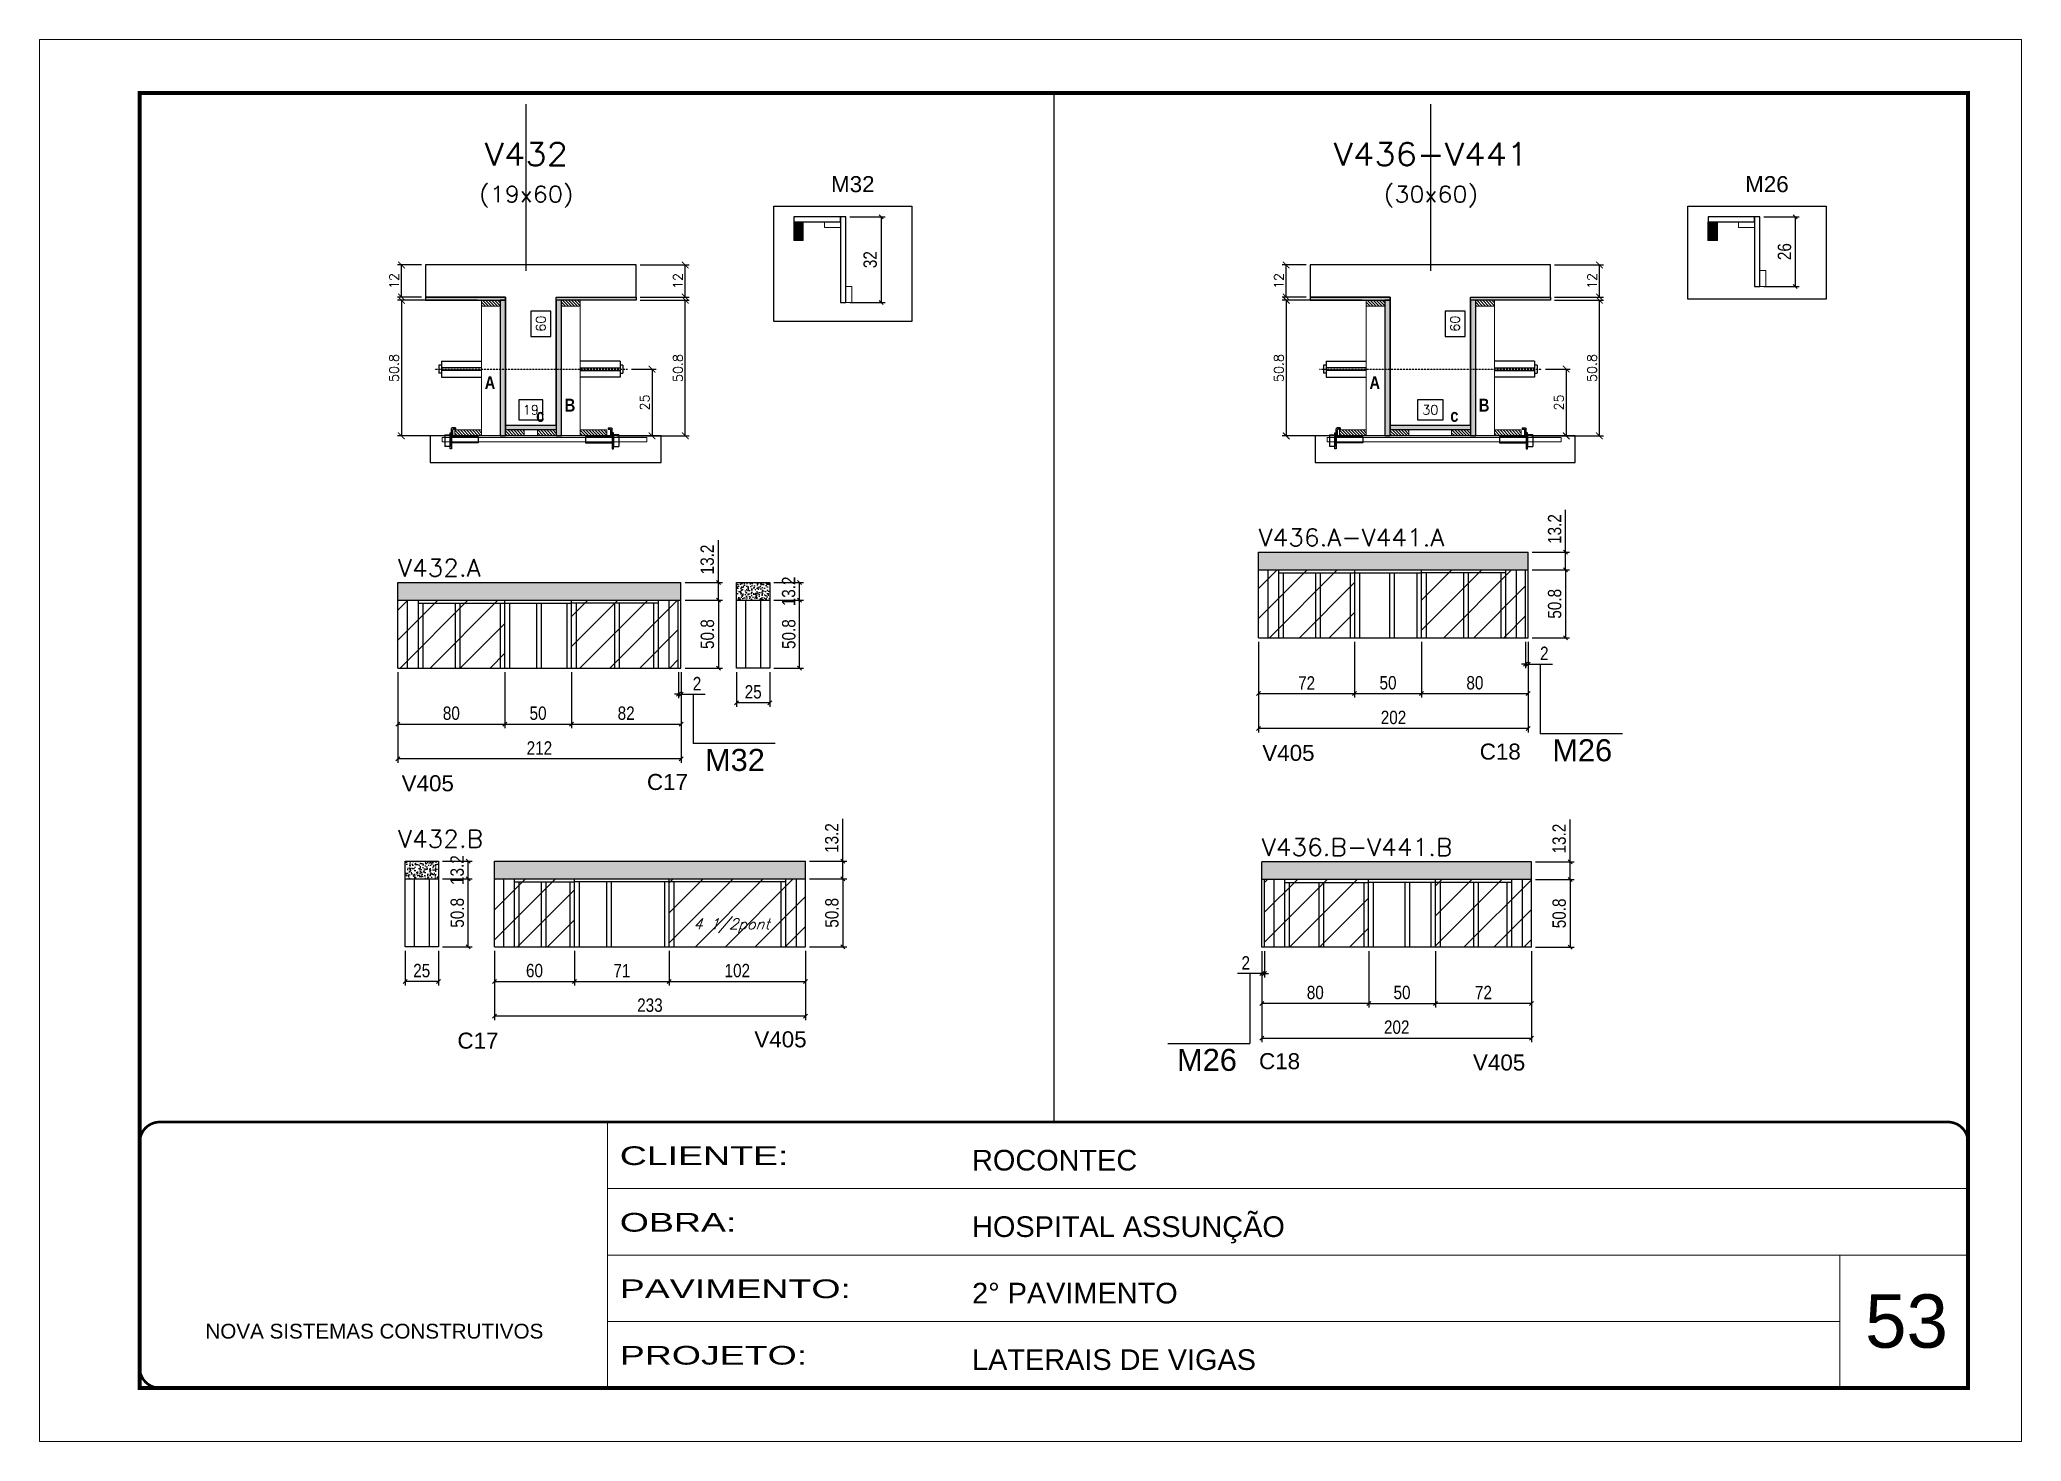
# Model space of a CAD drawing. Extents: x 137137 to 143418, y 10464 to 34486.
# Drawn here: x 137137 to 138622, y 18504 to 19554 of the extents above; entities that cross this region are included whole.
import ezdxf
from ezdxf.enums import TextEntityAlignment as Align

# ---------------------------------------------------------------- set-up
doc = ezdxf.new("R2010")
doc.units = 0
for name, pattern in [('CONTINUO', [0]), ('DASHED', [0.75, 0.5, -0.25]), ('HIDDEN', [0.375, 0.25, -0.125])]:
    doc.linetypes.add(name, pattern=pattern)
for name, color, linetype in [('5', 5, 'Continuous'), ('barrote', 251, 'Continuous'), ('COTA', 241, 'Continuous'), ('Cota Seção (2x)', 4, 'Continuous'), ('detalhes', 4, 'Continuous'), ('NOMENCLATURA', 7, 'Continuous'), ('Painéis', 200, 'Continuous'), ('presilha', 1, 'Continuous'), ('Reaproveitamento', 251, 'Continuous'), ('SARR_2.2x7', 40, 'Continuous'), ('SARR_3.5x7', 81, 'Continuous'), ('TENSOR', 3, 'Continuous'), ('texto', 7, 'Continuous'), ('Texto de Titulo', 7, 'Continuous'), ('Texto Qtd Sarr', 242, 'Continuous')]:
    doc.layers.add(name, color=color, linetype=linetype)
for name, color, linetype, lineweight in [('CARIMBO', 255, 'Continuous', 9), ('CONCRETO', 251, 'Continuous', 25), ('Folhas', 255, 'Continuous', 9), ('Hachura', 251, 'Continuous', 9), ('Madeira', 126, 'Continuous', 18), ('Sarr 2.2x7', 40, 'Continuous', 9), ('SARRAFO DE PRESSAO', 251, 'DASHED', 9), ('SCO-___-LAJ', 2, 'Continuous', 0), ('Texto Seção', 7, 'Continuous', 15)]:
    doc.layers.add(name, color=color, linetype=linetype, lineweight=lineweight)
doc.styles.add('ARIAL', font='arial.ttf')
doc.styles.add('COTA TECNICA', font='techl___.ttf', dxfattribs={"height": 10})
doc.styles.add('REGUA-120', font='ROMANS.shx', dxfattribs={"height": 15})
doc.styles.add('Romans', font='romans.shx')
doc.styles.get("Standard").update_dxf_attribs({"font": 'arial.ttf'})
doc.styles.add('TECNICA', font='techb___.ttf', dxfattribs={"height": 10})
doc.styles.add('Tecnologia', font='')
doc.styles.get('Tecnologia').set_extended_font_data('Forgotten Futurist')
doc.dimstyles.new('Cota Seção (2x)', dxfattribs={"dimtxt": 7, "dimasz": 5, "dimexe": 3, "dimexo": 3, "dimgap": 2, "dimtad": 3, "dimdec": 1, "dimlfac": 0.5, "dimzin": 12, "dimdsep": 46, "dimtxsty": 'Romans', "dimblk": 'ARCHTICK', "dimcen": 0, "dimclrd": 4, "dimclre": 4, "dimclrt": 1, "dimadec": 1, "dimazin": 3, "dimtfac": 1, "dimtdec": 1, "dimtmove": 0, "dimatfit": 3, "dimldrblk": 'OBLIQUE', "dimfxl": 1, "dimtolj": 1, "dimtzin": 12, "dimarcsym": 0})
doc.dimstyles.new('Cota Seção interna', dxfattribs={"dimtxt": 7, "dimasz": 6, "dimexe": 0.18, "dimexo": 2, "dimgap": -4, "dimtad": 3, "dimdec": 1, "dimlfac": 0.5, "dimzin": 12, "dimdsep": 46, "dimtxsty": 'Romans', "dimblk": 'ARCHTICK', "dimcen": 0.09, "dimse1": 1, "dimse2": 1, "dimsd1": 1, "dimsd2": 1, "dimclrd": 180, "dimclre": 5, "dimclrt": 1, "dimadec": 0, "dimazin": 3, "dimtfac": 1, "dimtdec": 1, "dimtofl": 0, "dimtmove": 0, "dimatfit": 3, "dimldrblk": 'ARCHTICK', "dimfxl": 1, "dimtolj": 1, "dimtzin": 0, "dimarcsym": 0})
doc.dimstyles.new('PAINEL', dxfattribs={"dimtxt": 10, "dimasz": 3, "dimexe": 3, "dimexo": 3, "dimgap": 3, "dimtad": 1, "dimdec": 1, "dimzin": 12, "dimdsep": 46, "dimtxsty": 'COTA TECNICA', "dimblk1": 'OBLIQUE', "dimblk2": 'OBLIQUE', "dimsah": 1, "dimcen": 0.9, "dimclrd": 4, "dimclre": 4, "dimclrt": 240, "dimadec": 1, "dimazin": 3, "dimtfac": 1, "dimtdec": 1, "dimtmove": 0, "dimatfit": 3, "dimfxl": 1, "dimtolj": 1, "dimtzin": 12, "dimarcsym": 0})
pattern_1 = [(45, (-1585, -4e-12), (-11.2253202, 11.2253202), [])]
pattern_2 = [(45, (-1589, -4e-12), (-11.2253202, 11.2253202), [])]
pattern_3 = [(50, (-1585, -4e-12), (5.46554007, -0.47817257), [0.5715, -6.2865]), (355, (-1585, -4e-12), (-1.05730264, 5.73170536), [0.4572, -5.02921753]), (100.4514447, (-1584.5445, -0.04), (4.40823741, 5.25353256), [0.48570026, -5.34270734]), (46.1842, (-1585, 1.524), (8.13237123, -1.26126984), [0.85725, -9.42975]), (96.6355576, (-1584.322, 1.419), (7.122124, 7.42278374), [0.7285507, -8.01406824]), (351.184151, (-1585, 1.524), (7.122124, 7.42278374), [0.685799, -7.54379196]), (21, (-1584.238, 1.143), (4.54843174, -3.06795595), [0.5715, -6.2865]), (326, (-1584.238, 1.143), (1.85406085, 5.52563898), [0.4572, -5.0292]), (71.451445, (-1583.859, 0.8873), (6.40249258, 2.45768307), [0.48570026, -5.34269813]), (37.5, (-1585, -4e-12), (0.092658098, 2.536651166), [0, -4.96824, 0, -5.1054, 0, -5.04825]), (7.5, (-1585, -4e-12), (2.004589875, 3.005417245), [0, -2.91084, 0, -4.85394, 0, -1.92405]), (327.5, (-1586.6993, -4e-12), (4.067717855, -0.17186232), [0, -1.905, 0, -5.9436, 0, -7.8867]), (317.5, (-1587.4613, -4e-12), (4.44387544, 0.76279473), [0, -2.4765, 0, -3.94716, 0, -5.6007])]

msp = doc.modelspace()

# ---------------------------------------------------------------- texts
at = {"layer": '5', "color": 7, "linetype": 'Continuous'}
for s, p in [('M32', (137730.32, 19440.06)), ('M26', (138415.32, 19440.06))]:
    msp.add_text(s, height=12, rotation=359.99996, dxfattribs=at).set_placement(p)
at = {"layer": '5', "linetype": 'Continuous'}
for s, rotation, p in [('V405', 359.99996, (138053.48, 19014.04)), ('C18', 359.99996, (138216.42, 19015.01)), ('V405', 359.99996, (137408.56, 18991.26)), ('C17', 359.99996, (137592.38, 18992.24)), ('C17', 359.99996, (137450.37, 18798.48)), ('V405', 359.99996, (137672.86, 18799.45)), ('C18', 0.00004, (138051.05, 18783.08)), ('V405', 0.00004, (138211.38, 18782.11))]:
    msp.add_text(s, height=12, rotation=rotation, dxfattribs=at).set_placement(p)
at = {"layer": 'CARIMBO', "style": 'ARIAL'}
msp.add_text('53', height=40, dxfattribs=at).set_placement((138505.15, 18574.44))
at = {"layer": 'detalhes', "style": 'TECNICA'}
for s, p in [('A', (137470.78, 19292.53)), ('A', (138133.78, 19292.53)), ('c', (137509.36, 19268)), ('B', (137530.74, 19275.69)), ('c', (138194.36, 19268)), ('B', (138215.74, 19275.69))]:
    msp.add_text(s, height=9.6, dxfattribs=at).set_placement(p)
at = {"layer": 'NOMENCLATURA', "linetype": 'Continuous'}
for s, p in [('M32', (137635.9, 19006.49)), ('M26', (138270.82, 19013.75)), ('M26', (137989.61, 18781.82))]:
    msp.add_text(s, height=16.5, dxfattribs=at).set_placement(p)
at = {"layer": 'texto', "color": 2, "insert": (137655.67, 18890.54), "char_height": 8, "attachment_point": 5, "style": 'Romans'}
msp.add_mtext('{\\Q19;\\C256;4 1/2pont}', dxfattribs=at)
at = {"layer": 'Texto Seção', "style": 'REGUA-120', "width": 1.05}
for s, p in [('V436.A-V441.A', (138050.72, 19174.94)), ('V432.A', (137405.8, 19152.16)), ('V432.B', (137405.82, 18949.14)), ('V436.B-V441.B', (138053.13, 18943.01))]:
    msp.add_text(s, height=13, dxfattribs=at).set_placement(p)

# ---------------------------------------------------------------- blocks, each defined once
blk = doc.blocks.new('9999999999')
at = {"color": 30, "linetype": 'CONTINUO'}
for p, q in [((98564.6, 34230.2), (98564.6, 34429.4)), ((98564.6, 34379.6), (99584, 34379.6)), ((98564.6, 34329.8), (99488, 34329.8)), ((99584, 34329.8), (99488, 34329.8)), ((99488, 34329.8), (99488, 34230.2)), ((98564.6, 34280), (99488, 34280))]:
    blk.add_line(p, q, dxfattribs=at)
at = {"color": 30, "linetype": 'CONTINUO', "const_width": 2}
blk.add_lwpolyline([(99584, 34230.2), (99584, 34414.4, 0.414214), (99569, 34429.4), (98229, 34429.4, 0.414214), (98214, 34414.4), (98214, 34245.2, 0.414214), (98229, 34230.2), (99584, 34230.2)], format="xyb", dxfattribs=at)
at = {"layer": 'Folhas'}
blk.add_lwpolyline([(98139, 34190.2), (99624, 34190.2), (99624, 35240.2), (98139, 35240.2)], close=True, dxfattribs=at)
at = {"layer": 'Folhas', "color": 30, "const_width": 3}
blk.add_lwpolyline([(98214, 34230.2), (99584, 34230.2), (99584, 35200.2), (98214, 35200.2)], close=True, dxfattribs=at)
at = {"color": 7, "linetype": 'Continuous', "ltscale": 5, "style": 'ARIAL'}
for s, height, p in [('ROCONTEC', 15.48, (98837.7, 34393.1)), ('HOSPITAL ASSUNÇÃO', 15.483, (98837.7, 34343.3)), ('2° PAVIMENTO', 15.483, (98837.7, 34293.5)), ('NOVA SISTEMAS CONSTRUTIVOS', 11.059, (98263.2, 34267.2)), ('LATERAIS DE VIGAS', 15.483, (98837.7, 34243.7))]:
    blk.add_text(s, height=height, dxfattribs=at).set_placement(p)
at = {"layer": 'Folhas', "color": 7, "style": 'Tecnologia', "width": 1.5}
for s, p in [('CLIENTE:', (98573.7, 34397.2)), ('OBRA:', (98573.7, 34347.3)), ('PAVIMENTO:', (98573.7, 34297.5)), ('PROJETO:', (98573.7, 34247.7))]:
    blk.add_text(s, height=14, dxfattribs=at).set_placement(p)
blk = doc.blocks.new('_ArchTick')
at = {"color": 0, "linetype": 'ByBlock', "const_width": 0.15}
blk.add_lwpolyline([(-0.5, -0.5), (0.5, 0.5)], dxfattribs=at)
blk = doc.blocks.new('*D1603')
at = {"layer": 'COTA', "color": 4, "lineweight": -2, "transparency": 16777216}
for p, q in [((137587.4, 19359.1), (137624.1, 19359.1)), ((137621.1, 19257.5), (137621.1, 19359.1)), ((137569.8, 19257.5), (137624.1, 19257.5))]:
    blk.add_line(p, q, dxfattribs=at)
at = {"layer": 'Defpoints', "color": 0, "transparency": 16777216}
for p in [(137584.4, 19359.1), (137621.1, 19359.1), (137566.8, 19257.5)]:
    blk.add_point(p, dxfattribs=at)
at = {"layer": 'COTA', "color": 4, "lineweight": -2, "transparency": 16777216, "xscale": 5, "yscale": 5, "zscale": 5}
for p, rotation in [((137621.1, 19359.1), 90), ((137621.1, 19257.5), 270)]:
    blk.add_blockref('_ArchTick', p, dxfattribs=dict(at, rotation=rotation))
at = {"layer": 'COTA', "color": 1, "transparency": 16777216, "insert": (137615.6, 19308.3), "char_height": 7, "attachment_point": 5, "rotation": 90, "style": 'Romans'}
blk.add_mtext('\\A1;50.8', dxfattribs=at)
blk = doc.blocks.new('_Oblique')
at = {"color": 0, "linetype": 'ByBlock', "lineweight": -2}
blk.add_line((-0.5, -0.5), (0.5, 0.5), dxfattribs=at)
blk = doc.blocks.new('*D1604')
at = {"layer": 'COTA', "color": 4, "lineweight": -2, "transparency": 16777216}
for p, q in [((137587.4, 19385.5), (137624.1, 19385.5)), ((137621.1, 19361.5), (137621.1, 19385.5)), ((137587.4, 19361.5), (137624.1, 19361.5))]:
    blk.add_line(p, q, dxfattribs=at)
at = {"layer": 'Defpoints', "color": 0, "transparency": 16777216}
for p in [(137584.4, 19385.5), (137621.1, 19385.5), (137584.4, 19361.5)]:
    blk.add_point(p, dxfattribs=at)
at = {"layer": 'COTA', "color": 4, "lineweight": -2, "transparency": 16777216, "xscale": 5, "yscale": 5, "zscale": 5}
for p, rotation in [((137621.1, 19385.5), 90), ((137621.1, 19361.5), 270)]:
    blk.add_blockref('_ArchTick', p, dxfattribs=dict(at, rotation=rotation))
at = {"layer": 'COTA', "color": 1, "transparency": 16777216, "insert": (137615.6, 19373.5), "char_height": 7, "attachment_point": 5, "rotation": 90, "style": 'Romans'}
blk.add_mtext('\\A1;12', dxfattribs=at)
blk = doc.blocks.new('*D1605')
at = {"layer": 'Cota Seção (2x)', "color": 180, "lineweight": -2, "transparency": 16777216}
for p, q in [((137520.4, 19351), (137505.4, 19351)), ((137505.4, 19351), (137505.4, 19332)), ((137520.4, 19332), (137520.4, 19351)), ((137505.4, 19332), (137520.4, 19332))]:
    blk.add_line(p, q, dxfattribs=at)
at = {"layer": 'Defpoints', "color": 0, "transparency": 16777216}
for p in [(137524.4, 19385.5), (137524.4, 19385.5), (137524.4, 19265.5)]:
    blk.add_point(p, dxfattribs=at)
at = {"layer": 'Cota Seção (2x)', "color": 1, "transparency": 16777216, "insert": (137512.9, 19341.5), "char_height": 7, "attachment_point": 5, "rotation": 90, "style": 'Romans'}
blk.add_mtext('\\A1;60', dxfattribs=at)
blk = doc.blocks.new('PRESILHA METÁLICA 1')
at = {"layer": 'presilha'}
for p, q in [((0, 13), (6, 13)), ((0, 13), (0, 0)), ((6, 0), (0, 0)), ((6, 15.5), (7.5, 15.5)), ((6, -2.5), (6, 15.5)), ((6, 13), (6, 0)), ((7.5, 10.6), (7.5, 19.9)), ((7.5, 15.5), (7.5, -2.5)), ((37.5, 4.1), (7.5, 4.1)), ((12, 21), (8.6, 21)), ((9, 11.6), (9, 18.9)), ((12, 19.5), (9.6, 19.5)), ((37.5, 11), (9.6, 11)), ((12, 21), (12, 19.5)), ((37.5, 11), (37.5, 4.1)), ((7.5, -2.5), (6, -2.5))]:
    blk.add_line(p, q, dxfattribs=at)
for centre, radius, start, end in [((8.6, 19.9), 1.14, 90, 180), ((9.6, 18.9), 0.57, 90, 180), ((9.6, 11.6), 0.57, 180, 270)]:
    blk.add_arc(centre, radius, start, end, dxfattribs=at)
blk = doc.blocks.new('*D1606')
at = {"layer": 'Cota Seção (2x)', "color": 180, "lineweight": -2, "transparency": 16777216}
for p, q in [((137514.4, 19284.5), (137496.4, 19284.5)), ((137496.4, 19284.5), (137496.4, 19269.5)), ((137514.4, 19269.5), (137514.4, 19284.5)), ((137496.4, 19269.5), (137514.4, 19269.5))]:
    blk.add_line(p, q, dxfattribs=at)
at = {"layer": 'Defpoints', "color": 0, "transparency": 16777216}
for p in [(137524.4, 19265.5), (137486.4, 19257.5), (137524.4, 19257.5)]:
    blk.add_point(p, dxfattribs=at)
at = {"layer": 'Cota Seção (2x)', "color": 1, "transparency": 16777216, "insert": (137505.4, 19277), "char_height": 7, "attachment_point": 5, "style": 'Romans'}
blk.add_mtext('\\A1;19', dxfattribs=at)
blk = doc.blocks.new('*D1607')
at = {"layer": 'COTA', "color": 4, "lineweight": -2, "transparency": 16777216}
for p, q in [((137465.4, 19359.1), (137405.4, 19359.1)), ((137408.4, 19359.1), (137408.4, 19257.5)), ((137465.4, 19257.5), (137405.4, 19257.5))]:
    blk.add_line(p, q, dxfattribs=at)
at = {"layer": 'Defpoints', "color": 0, "transparency": 16777216}
for p in [(137468.4, 19359.1), (137408.4, 19257.5), (137468.4, 19257.5)]:
    blk.add_point(p, dxfattribs=at)
at = {"layer": 'COTA', "color": 4, "lineweight": -2, "transparency": 16777216, "xscale": 5, "yscale": 5, "zscale": 5}
for p, rotation in [((137408.4, 19359.1), 90), ((137408.4, 19257.5), 270)]:
    blk.add_blockref('_ArchTick', p, dxfattribs=dict(at, rotation=rotation))
at = {"layer": 'COTA', "color": 1, "transparency": 16777216, "insert": (137402.9, 19308.3), "char_height": 7, "attachment_point": 5, "rotation": 90, "style": 'Romans'}
blk.add_mtext('\\A1;50.8', dxfattribs=at)
blk = doc.blocks.new('*D1608')
at = {"layer": 'COTA', "color": 4, "lineweight": -2, "transparency": 16777216}
for p, q in [((137580.7, 19307.5), (137599.2, 19307.5)), ((137596.2, 19307.5), (137596.2, 19257.5)), ((137580.7, 19257.5), (137599.2, 19257.5))]:
    blk.add_line(p, q, dxfattribs=at)
at = {"layer": 'Defpoints', "color": 0, "transparency": 16777216}
for p in [(137577.7, 19307.5), (137577.7, 19257.5), (137596.2, 19257.5)]:
    blk.add_point(p, dxfattribs=at)
at = {"layer": 'COTA', "color": 4, "lineweight": -2, "transparency": 16777216, "xscale": 5, "yscale": 5, "zscale": 5}
for p, rotation in [((137596.2, 19307.5), 90), ((137596.2, 19257.5), 270)]:
    blk.add_blockref('_ArchTick', p, dxfattribs=dict(at, rotation=rotation))
at = {"layer": 'COTA', "color": 1, "transparency": 16777216, "insert": (137590.7, 19282.5), "char_height": 7, "attachment_point": 5, "rotation": 90, "style": 'Romans'}
blk.add_mtext('\\A1;25', dxfattribs=at)
blk = doc.blocks.new('titulo1')
at = {"layer": 'Defpoints', "color": 252, "linetype": 'HIDDEN', "ltscale": 2}
blk.add_line((0, 0), (0, 125), dxfattribs=at)
at = {"layer": 'Defpoints', "style": 'Romans', "oblique": 15}
blk.add_attdef('FOLHA', text='', height=10, dxfattribs=at).set_placement((0, 15.6), align=Align.MIDDLE_CENTER)
at = {"layer": 'Texto Qtd Sarr', "color": 3, "style": 'Romans', "oblique": 15}
for tag, height, p in [('TITULO', 17, (0, 71.4)), ('SEÇÃO', 12, (0, 41.5))]:
    blk.add_attdef(tag, text='', height=height, dxfattribs=at).set_placement(p, align=Align.MIDDLE_CENTER)
blk = doc.blocks.new('*D1867')
at = {"layer": 'COTA', "color": 4, "lineweight": -2, "transparency": 16777216}
for p, q in [((137423.4, 19385.5), (137405.4, 19385.5)), ((137408.4, 19361.5), (137408.4, 19385.5)), ((137423.4, 19361.5), (137405.4, 19361.5))]:
    blk.add_line(p, q, dxfattribs=at)
at = {"layer": 'Defpoints', "color": 0, "transparency": 16777216}
for p in [(137408.4, 19385.5), (137426.4, 19385.5), (137426.4, 19361.5)]:
    blk.add_point(p, dxfattribs=at)
at = {"layer": 'COTA', "color": 4, "lineweight": -2, "transparency": 16777216, "xscale": 5, "yscale": 5, "zscale": 5}
for p, rotation in [((137408.4, 19385.5), 90), ((137408.4, 19361.5), 270)]:
    blk.add_blockref('_ArchTick', p, dxfattribs=dict(at, rotation=rotation))
at = {"layer": 'COTA', "color": 1, "transparency": 16777216, "insert": (137402.9, 19373.5), "char_height": 7, "attachment_point": 5, "rotation": 90, "style": 'Romans'}
blk.add_mtext('\\A1;12', dxfattribs=at)
blk = doc.blocks.new('*D1868')
at = {"layer": 'Defpoints', "color": 0, "linetype": 'ByBlock', "transparency": 16777216}
for p in [(137741.4, 19421.5), (137741.4, 19357.5), (137767.9, 19357.5)]:
    blk.add_point(p, dxfattribs=at)
at = {"layer": 'Sarr 2.2x7', "color": 4, "linetype": 'ByBlock', "lineweight": -2, "transparency": 16777216}
for p, q in [((137744.4, 19421.5), (137770.9, 19421.5)), ((137767.9, 19421.5), (137767.9, 19357.5)), ((137744.4, 19357.5), (137770.9, 19357.5))]:
    blk.add_line(p, q, dxfattribs=at)
at = {"layer": 'Sarr 2.2x7', "color": 4, "linetype": 'ByBlock', "lineweight": -2, "transparency": 16777216, "xscale": 3, "yscale": 3, "zscale": 3}
for p, rotation in [((137767.9, 19421.5), 90), ((137767.9, 19357.5), 270)]:
    blk.add_blockref('_Oblique', p, dxfattribs=dict(at, rotation=rotation))
at = {"layer": 'Sarr 2.2x7', "color": 240, "linetype": 'ByBlock', "transparency": 16777216, "insert": (137759.7, 19389.5), "char_height": 10, "attachment_point": 5, "rotation": 90, "style": 'COTA TECNICA'}
blk.add_mtext('\\A1;32', dxfattribs=at)
blk = doc.blocks.new('*D1629')
at = {"layer": 'COTA', "color": 4, "lineweight": -2, "transparency": 16777216}
for p, q in [((138272.4, 19359.1), (138309.1, 19359.1)), ((138306.1, 19257.5), (138306.1, 19359.1)), ((138254.8, 19257.5), (138309.1, 19257.5))]:
    blk.add_line(p, q, dxfattribs=at)
at = {"layer": 'Defpoints', "color": 0, "transparency": 16777216}
for p in [(138269.4, 19359.1), (138306.1, 19359.1), (138251.8, 19257.5)]:
    blk.add_point(p, dxfattribs=at)
at = {"layer": 'COTA', "color": 4, "lineweight": -2, "transparency": 16777216, "xscale": 5, "yscale": 5, "zscale": 5}
for p, rotation in [((138306.1, 19359.1), 90), ((138306.1, 19257.5), 270)]:
    blk.add_blockref('_ArchTick', p, dxfattribs=dict(at, rotation=rotation))
at = {"layer": 'COTA', "color": 1, "transparency": 16777216, "insert": (138300.6, 19308.3), "char_height": 7, "attachment_point": 5, "rotation": 90, "style": 'Romans'}
blk.add_mtext('\\A1;50.8', dxfattribs=at)
blk = doc.blocks.new('*D1630')
at = {"layer": 'COTA', "color": 4, "lineweight": -2, "transparency": 16777216}
for p, q in [((138272.4, 19385.5), (138309.1, 19385.5)), ((138306.1, 19361.5), (138306.1, 19385.5)), ((138272.4, 19361.5), (138309.1, 19361.5))]:
    blk.add_line(p, q, dxfattribs=at)
at = {"layer": 'Defpoints', "color": 0, "transparency": 16777216}
for p in [(138269.4, 19385.5), (138306.1, 19385.5), (138269.4, 19361.5)]:
    blk.add_point(p, dxfattribs=at)
at = {"layer": 'COTA', "color": 4, "lineweight": -2, "transparency": 16777216, "xscale": 5, "yscale": 5, "zscale": 5}
for p, rotation in [((138306.1, 19385.5), 90), ((138306.1, 19361.5), 270)]:
    blk.add_blockref('_ArchTick', p, dxfattribs=dict(at, rotation=rotation))
at = {"layer": 'COTA', "color": 1, "transparency": 16777216, "insert": (138300.6, 19373.5), "char_height": 7, "attachment_point": 5, "rotation": 90, "style": 'Romans'}
blk.add_mtext('\\A1;12', dxfattribs=at)
blk = doc.blocks.new('*D1631')
at = {"layer": 'Cota Seção (2x)', "color": 180, "lineweight": -2, "transparency": 16777216}
for p, q in [((138205.4, 19351), (138190.4, 19351)), ((138190.4, 19351), (138190.4, 19332)), ((138205.4, 19332), (138205.4, 19351)), ((138190.4, 19332), (138205.4, 19332))]:
    blk.add_line(p, q, dxfattribs=at)
at = {"layer": 'Defpoints', "color": 0, "transparency": 16777216}
for p in [(138209.4, 19385.5), (138209.4, 19385.5), (138209.4, 19265.5)]:
    blk.add_point(p, dxfattribs=at)
at = {"layer": 'Cota Seção (2x)', "color": 1, "transparency": 16777216, "insert": (138197.9, 19341.5), "char_height": 7, "attachment_point": 5, "rotation": 90, "style": 'Romans'}
blk.add_mtext('\\A1;60', dxfattribs=at)
blk = doc.blocks.new('*D1632')
at = {"layer": 'Cota Seção (2x)', "color": 180, "lineweight": -2, "transparency": 16777216}
for p, q in [((138189.1, 19284.5), (138169.7, 19284.5)), ((138169.7, 19284.5), (138169.7, 19269.5)), ((138189.1, 19269.5), (138189.1, 19284.5)), ((138169.7, 19269.5), (138189.1, 19269.5))]:
    blk.add_line(p, q, dxfattribs=at)
at = {"layer": 'Defpoints', "color": 0, "transparency": 16777216}
for p in [(138209.4, 19265.5), (138149.4, 19257.5), (138209.4, 19257.5)]:
    blk.add_point(p, dxfattribs=at)
at = {"layer": 'Cota Seção (2x)', "color": 1, "transparency": 16777216, "insert": (138179.4, 19277), "char_height": 7, "attachment_point": 5, "style": 'Romans'}
blk.add_mtext('\\A1;30', dxfattribs=at)
blk = doc.blocks.new('*D1633')
at = {"layer": 'COTA', "color": 4, "lineweight": -2, "transparency": 16777216}
for p, q in [((138128.4, 19359.1), (138068.4, 19359.1)), ((138071.4, 19359.1), (138071.4, 19257.5)), ((138128.4, 19257.5), (138068.4, 19257.5))]:
    blk.add_line(p, q, dxfattribs=at)
at = {"layer": 'Defpoints', "color": 0, "transparency": 16777216}
for p in [(138131.4, 19359.1), (138071.4, 19257.5), (138131.4, 19257.5)]:
    blk.add_point(p, dxfattribs=at)
at = {"layer": 'COTA', "color": 4, "lineweight": -2, "transparency": 16777216, "xscale": 5, "yscale": 5, "zscale": 5}
for p, rotation in [((138071.4, 19359.1), 90), ((138071.4, 19257.5), 270)]:
    blk.add_blockref('_ArchTick', p, dxfattribs=dict(at, rotation=rotation))
at = {"layer": 'COTA', "color": 1, "transparency": 16777216, "insert": (138065.9, 19308.3), "char_height": 7, "attachment_point": 5, "rotation": 90, "style": 'Romans'}
blk.add_mtext('\\A1;50.8', dxfattribs=at)
blk = doc.blocks.new('*D1634')
at = {"layer": 'COTA', "color": 4, "lineweight": -2, "transparency": 16777216}
for p, q in [((138265.7, 19307.5), (138284.2, 19307.5)), ((138281.2, 19307.5), (138281.2, 19257.5)), ((138265.7, 19257.5), (138284.2, 19257.5))]:
    blk.add_line(p, q, dxfattribs=at)
at = {"layer": 'Defpoints', "color": 0, "transparency": 16777216}
for p in [(138262.7, 19307.5), (138262.7, 19257.5), (138281.2, 19257.5)]:
    blk.add_point(p, dxfattribs=at)
at = {"layer": 'COTA', "color": 4, "lineweight": -2, "transparency": 16777216, "xscale": 5, "yscale": 5, "zscale": 5}
for p, rotation in [((138281.2, 19307.5), 90), ((138281.2, 19257.5), 270)]:
    blk.add_blockref('_ArchTick', p, dxfattribs=dict(at, rotation=rotation))
at = {"layer": 'COTA', "color": 1, "transparency": 16777216, "insert": (138275.7, 19282.5), "char_height": 7, "attachment_point": 5, "rotation": 90, "style": 'Romans'}
blk.add_mtext('\\A1;25', dxfattribs=at)
blk = doc.blocks.new('*D1869')
at = {"layer": 'COTA', "color": 4, "lineweight": -2, "transparency": 16777216}
for p, q in [((138086.4, 19385.5), (138068.4, 19385.5)), ((138071.4, 19361.5), (138071.4, 19385.5)), ((138086.4, 19361.5), (138068.4, 19361.5))]:
    blk.add_line(p, q, dxfattribs=at)
at = {"layer": 'Defpoints', "color": 0, "transparency": 16777216}
for p in [(138071.4, 19385.5), (138089.4, 19385.5), (138089.4, 19361.5)]:
    blk.add_point(p, dxfattribs=at)
at = {"layer": 'COTA', "color": 4, "lineweight": -2, "transparency": 16777216, "xscale": 5, "yscale": 5, "zscale": 5}
for p, rotation in [((138071.4, 19385.5), 90), ((138071.4, 19361.5), 270)]:
    blk.add_blockref('_ArchTick', p, dxfattribs=dict(at, rotation=rotation))
at = {"layer": 'COTA', "color": 1, "transparency": 16777216, "insert": (138065.9, 19373.5), "char_height": 7, "attachment_point": 5, "rotation": 90, "style": 'Romans'}
blk.add_mtext('\\A1;12', dxfattribs=at)
blk = doc.blocks.new('*D1870')
at = {"layer": 'Defpoints', "color": 0, "linetype": 'ByBlock', "transparency": 16777216}
for p in [(138426.4, 19421.5), (138426.4, 19369.5), (138452.9, 19369.5)]:
    blk.add_point(p, dxfattribs=at)
at = {"layer": 'Sarr 2.2x7', "color": 4, "linetype": 'ByBlock', "lineweight": -2, "transparency": 16777216}
for p, q in [((138429.4, 19421.5), (138455.9, 19421.5)), ((138452.9, 19421.5), (138452.9, 19369.5)), ((138429.4, 19369.5), (138455.9, 19369.5))]:
    blk.add_line(p, q, dxfattribs=at)
at = {"layer": 'Sarr 2.2x7', "color": 4, "linetype": 'ByBlock', "lineweight": -2, "transparency": 16777216, "xscale": 3, "yscale": 3, "zscale": 3}
for p, rotation in [((138452.9, 19421.5), 90), ((138452.9, 19369.5), 270)]:
    blk.add_blockref('_Oblique', p, dxfattribs=dict(at, rotation=rotation))
at = {"layer": 'Sarr 2.2x7', "color": 240, "linetype": 'ByBlock', "transparency": 16777216, "insert": (138444.8, 19395.5), "char_height": 10, "attachment_point": 5, "rotation": 90, "style": 'COTA TECNICA'}
blk.add_mtext('\\A1;26', dxfattribs=at)
blk = doc.blocks.new('*D1871')
at = {"layer": 'COTA', "color": 4, "lineweight": -2, "ltscale": 25, "transparency": 16777216}
for p, q in [((138050.7, 19103.3), (138050.7, 19035.4)), ((138252.8, 19103.3), (138252.8, 19035.4)), ((138252.8, 19038.4), (138050.7, 19038.4))]:
    blk.add_line(p, q, dxfattribs=at)
at = {"layer": 'Defpoints', "color": 0, "ltscale": 25, "transparency": 16777216}
for p in [(138050.7, 19106.3), (138252.8, 19106.3), (138050.7, 19038.4)]:
    blk.add_point(p, dxfattribs=at)
at = {"layer": 'COTA', "color": 4, "lineweight": -2, "ltscale": 25, "transparency": 16777216, "xscale": 3, "yscale": 3, "zscale": 3, "rotation": 180}
blk.add_blockref('_Oblique', (138050.7, 19038.4), dxfattribs=at)
at = {"layer": 'COTA', "color": 4, "lineweight": -2, "ltscale": 25, "transparency": 16777216, "xscale": 3, "yscale": 3, "zscale": 3}
blk.add_blockref('_Oblique', (138252.8, 19038.4), dxfattribs=at)
at = {"layer": 'COTA', "color": 240, "ltscale": 25, "transparency": 16777216, "insert": (138151.8, 19046.5), "char_height": 10, "attachment_point": 5, "style": 'COTA TECNICA'}
blk.add_mtext('\\A1;202', dxfattribs=at)
blk = doc.blocks.new('*D1872')
at = {"layer": 'COTA', "color": 4, "lineweight": -2, "ltscale": 25, "transparency": 16777216}
for p, q in [((138050.7, 19103.3), (138050.7, 19061.4)), ((138122.7, 19103.3), (138122.7, 19061.4)), ((138050.7, 19064.4), (138122.7, 19064.4))]:
    blk.add_line(p, q, dxfattribs=at)
at = {"layer": 'Defpoints', "color": 0, "ltscale": 25, "transparency": 16777216}
for p in [(138050.7, 19106.3), (138122.7, 19106.3), (138122.7, 19064.4)]:
    blk.add_point(p, dxfattribs=at)
at = {"layer": 'COTA', "color": 4, "lineweight": -2, "ltscale": 25, "transparency": 16777216, "xscale": 3, "yscale": 3, "zscale": 3, "rotation": 180}
blk.add_blockref('_Oblique', (138050.7, 19064.4), dxfattribs=at)
at = {"layer": 'COTA', "color": 4, "lineweight": -2, "ltscale": 25, "transparency": 16777216, "xscale": 3, "yscale": 3, "zscale": 3}
blk.add_blockref('_Oblique', (138122.7, 19064.4), dxfattribs=at)
at = {"layer": 'COTA', "color": 240, "ltscale": 25, "transparency": 16777216, "insert": (138086.7, 19072.4), "char_height": 10, "attachment_point": 5, "style": 'COTA TECNICA'}
blk.add_mtext('\\A1;72', dxfattribs=at)
blk = doc.blocks.new('*D1635')
at = {"layer": 'COTA', "color": 4, "lineweight": -2, "ltscale": 25, "transparency": 16777216}
for p, q in [((138172.7, 19103.3), (138172.7, 19061.4)), ((138252.8, 19103.3), (138252.8, 19061.4)), ((138172.7, 19064.4), (138252.8, 19064.4))]:
    blk.add_line(p, q, dxfattribs=at)
at = {"layer": 'Defpoints', "color": 0, "ltscale": 25, "transparency": 16777216}
for p in [(138172.7, 19106.3), (138252.8, 19106.3), (138252.8, 19064.4)]:
    blk.add_point(p, dxfattribs=at)
at = {"layer": 'COTA', "color": 4, "lineweight": -2, "ltscale": 25, "transparency": 16777216, "xscale": 3, "yscale": 3, "zscale": 3, "rotation": 180}
blk.add_blockref('_Oblique', (138172.7, 19064.4), dxfattribs=at)
at = {"layer": 'COTA', "color": 4, "lineweight": -2, "ltscale": 25, "transparency": 16777216, "xscale": 3, "yscale": 3, "zscale": 3}
blk.add_blockref('_Oblique', (138252.8, 19064.4), dxfattribs=at)
at = {"layer": 'COTA', "color": 240, "ltscale": 25, "transparency": 16777216, "insert": (138212.8, 19072.5), "char_height": 10, "attachment_point": 5, "style": 'COTA TECNICA'}
blk.add_mtext('\\A1;80', dxfattribs=at)
blk = doc.blocks.new('*D1873')
at = {"layer": 'COTA', "color": 4, "lineweight": -2, "ltscale": 25, "transparency": 16777216}
for p, q in [((138255.8, 19157.1), (138283.8, 19157.1)), ((138280.8, 19157.1), (138280.8, 19106.3)), ((138255.8, 19106.3), (138283.8, 19106.3))]:
    blk.add_line(p, q, dxfattribs=at)
at = {"layer": 'Defpoints', "color": 0, "ltscale": 25, "transparency": 16777216}
for p in [(138252.8, 19157.1), (138252.8, 19106.3), (138280.8, 19106.3)]:
    blk.add_point(p, dxfattribs=at)
at = {"layer": 'COTA', "color": 4, "lineweight": -2, "ltscale": 25, "transparency": 16777216, "xscale": 3, "yscale": 3, "zscale": 3}
for p, rotation in [((138280.8, 19157.1), 90), ((138280.8, 19106.3), 270)]:
    blk.add_blockref('_Oblique', p, dxfattribs=dict(at, rotation=rotation))
at = {"layer": 'COTA', "color": 240, "ltscale": 25, "transparency": 16777216, "insert": (138272.6, 19131.7), "char_height": 10, "attachment_point": 5, "rotation": 90, "style": 'COTA TECNICA'}
blk.add_mtext('\\A1;50.8', dxfattribs=at)
blk = doc.blocks.new('*D1874')
at = {"layer": 'COTA', "color": 4, "lineweight": -2, "ltscale": 25, "transparency": 16777216}
for p, q in [((138280.8, 19170.3), (138280.8, 19202.1)), ((138255.8, 19170.3), (138283.8, 19170.3)), ((138255.8, 19157.1), (138283.8, 19157.1)), ((138280.8, 19157.1), (138280.8, 19170.3))]:
    blk.add_line(p, q, dxfattribs=at)
at = {"layer": 'Defpoints', "color": 0, "ltscale": 25, "transparency": 16777216}
for p in [(138252.8, 19170.3), (138252.8, 19157.1), (138280.8, 19170.3)]:
    blk.add_point(p, dxfattribs=at)
at = {"layer": 'COTA', "color": 4, "lineweight": -2, "ltscale": 25, "transparency": 16777216, "xscale": 3, "yscale": 3, "zscale": 3}
for p, rotation in [((138280.8, 19170.3), 90), ((138280.8, 19157.1), 270)]:
    blk.add_blockref('_Oblique', p, dxfattribs=dict(at, rotation=rotation))
at = {"layer": 'COTA', "color": 240, "ltscale": 25, "transparency": 16777216, "insert": (138272.6, 19187.7), "char_height": 10, "attachment_point": 5, "rotation": 90, "style": 'COTA TECNICA'}
blk.add_mtext('\\A1;13.2', dxfattribs=at)
blk = doc.blocks.new('*D1875')
at = {"layer": 'COTA', "color": 4, "lineweight": -2, "ltscale": 25, "transparency": 16777216}
for p, q in [((138250.8, 19103.3), (138250.8, 19083.6)), ((138252.8, 19103.3), (138252.8, 19083.6)), ((138250.8, 19086.6), (138247.8, 19086.6)), ((138250.8, 19086.6), (138252.8, 19086.6)), ((138252.8, 19086.6), (138270.9, 19086.6))]:
    blk.add_line(p, q, dxfattribs=at)
at = {"layer": 'Defpoints', "color": 0, "ltscale": 25, "transparency": 16777216}
for p in [(138250.8, 19106.3), (138252.8, 19106.3), (138252.8, 19086.6)]:
    blk.add_point(p, dxfattribs=at)
at = {"layer": 'COTA', "color": 4, "lineweight": -2, "ltscale": 25, "transparency": 16777216, "xscale": 3, "yscale": 3, "zscale": 3}
blk.add_blockref('_Oblique', (138250.8, 19086.6), dxfattribs=at)
at = {"layer": 'COTA', "color": 4, "lineweight": -2, "ltscale": 25, "transparency": 16777216, "xscale": 3, "yscale": 3, "zscale": 3, "rotation": 180}
blk.add_blockref('_Oblique', (138252.8, 19086.6), dxfattribs=at)
at = {"layer": 'COTA', "color": 240, "ltscale": 25, "transparency": 16777216, "insert": (138264.8, 19094.6), "char_height": 10, "attachment_point": 5, "style": 'COTA TECNICA'}
blk.add_mtext('\\A1;2', dxfattribs=at)
blk = doc.blocks.new('*D1876')
at = {"layer": 'COTA', "color": 4, "lineweight": -2, "ltscale": 25, "transparency": 16777216}
for p, q in [((138053.1, 18871.4), (138053.1, 18803.4)), ((138255.2, 18871.4), (138255.2, 18803.4)), ((138053.1, 18806.4), (138255.2, 18806.4))]:
    blk.add_line(p, q, dxfattribs=at)
at = {"layer": 'Defpoints', "color": 0, "ltscale": 25, "transparency": 16777216}
for p in [(138053.1, 18874.4), (138255.2, 18874.4), (138255.2, 18806.4)]:
    blk.add_point(p, dxfattribs=at)
at = {"layer": 'COTA', "color": 4, "lineweight": -2, "ltscale": 25, "transparency": 16777216, "xscale": 3, "yscale": 3, "zscale": 3, "rotation": 180}
blk.add_blockref('_Oblique', (138053.1, 18806.4), dxfattribs=at)
at = {"layer": 'COTA', "color": 4, "lineweight": -2, "ltscale": 25, "transparency": 16777216, "xscale": 3, "yscale": 3, "zscale": 3}
blk.add_blockref('_Oblique', (138255.2, 18806.4), dxfattribs=at)
at = {"layer": 'COTA', "color": 240, "ltscale": 25, "transparency": 16777216, "insert": (138154.2, 18814.5), "char_height": 10, "attachment_point": 5, "style": 'COTA TECNICA'}
blk.add_mtext('\\A1;202', dxfattribs=at)
blk = doc.blocks.new('*D1877')
at = {"layer": 'COTA', "color": 4, "lineweight": -2, "ltscale": 25, "transparency": 16777216}
for p, q in [((138183.2, 18871.4), (138183.2, 18829.4)), ((138255.2, 18871.4), (138255.2, 18829.4)), ((138255.2, 18832.4), (138183.2, 18832.4))]:
    blk.add_line(p, q, dxfattribs=at)
at = {"layer": 'Defpoints', "color": 0, "ltscale": 25, "transparency": 16777216}
for p in [(138183.2, 18874.4), (138255.2, 18874.4), (138183.2, 18832.4)]:
    blk.add_point(p, dxfattribs=at)
at = {"layer": 'COTA', "color": 4, "lineweight": -2, "ltscale": 25, "transparency": 16777216, "xscale": 3, "yscale": 3, "zscale": 3, "rotation": 180}
blk.add_blockref('_Oblique', (138183.2, 18832.4), dxfattribs=at)
at = {"layer": 'COTA', "color": 4, "lineweight": -2, "ltscale": 25, "transparency": 16777216, "xscale": 3, "yscale": 3, "zscale": 3}
blk.add_blockref('_Oblique', (138255.2, 18832.4), dxfattribs=at)
at = {"layer": 'COTA', "color": 240, "ltscale": 25, "transparency": 16777216, "insert": (138219.2, 18840.5), "char_height": 10, "attachment_point": 5, "style": 'COTA TECNICA'}
blk.add_mtext('\\A1;72', dxfattribs=at)
blk = doc.blocks.new('*D1627')
at = {"layer": 'COTA', "color": 4, "lineweight": -2, "ltscale": 25, "transparency": 16777216}
for p, q in [((138053.1, 18871.4), (138053.1, 18829.4)), ((138133.2, 18871.4), (138133.2, 18829.4)), ((138133.2, 18832.4), (138053.1, 18832.4))]:
    blk.add_line(p, q, dxfattribs=at)
at = {"layer": 'Defpoints', "color": 0, "ltscale": 25, "transparency": 16777216}
for p in [(138053.1, 18874.4), (138133.2, 18874.4), (138053.1, 18832.4)]:
    blk.add_point(p, dxfattribs=at)
at = {"layer": 'COTA', "color": 4, "lineweight": -2, "ltscale": 25, "transparency": 16777216, "xscale": 3, "yscale": 3, "zscale": 3, "rotation": 180}
blk.add_blockref('_Oblique', (138053.1, 18832.4), dxfattribs=at)
at = {"layer": 'COTA', "color": 4, "lineweight": -2, "ltscale": 25, "transparency": 16777216, "xscale": 3, "yscale": 3, "zscale": 3}
blk.add_blockref('_Oblique', (138133.2, 18832.4), dxfattribs=at)
at = {"layer": 'COTA', "color": 240, "ltscale": 25, "transparency": 16777216, "insert": (138093.2, 18840.5), "char_height": 10, "attachment_point": 5, "style": 'COTA TECNICA'}
blk.add_mtext('\\A1;80', dxfattribs=at)
blk = doc.blocks.new('*D1878')
at = {"layer": 'COTA', "color": 4, "lineweight": -2, "ltscale": 25, "transparency": 16777216}
for p, q in [((138053.1, 18871.4), (138053.1, 18851.7)), ((138055.1, 18871.4), (138055.1, 18851.7)), ((138053.1, 18854.7), (138035, 18854.7)), ((138055.1, 18854.7), (138053.1, 18854.7)), ((138055.1, 18854.7), (138058.1, 18854.7))]:
    blk.add_line(p, q, dxfattribs=at)
at = {"layer": 'Defpoints', "color": 0, "ltscale": 25, "transparency": 16777216}
for p in [(138053.1, 18874.4), (138055.1, 18874.4), (138053.1, 18854.7)]:
    blk.add_point(p, dxfattribs=at)
at = {"layer": 'COTA', "color": 4, "lineweight": -2, "ltscale": 25, "transparency": 16777216, "xscale": 3, "yscale": 3, "zscale": 3}
blk.add_blockref('_Oblique', (138053.1, 18854.7), dxfattribs=at)
at = {"layer": 'COTA', "color": 4, "lineweight": -2, "ltscale": 25, "transparency": 16777216, "xscale": 3, "yscale": 3, "zscale": 3, "rotation": 180}
blk.add_blockref('_Oblique', (138055.1, 18854.7), dxfattribs=at)
at = {"layer": 'COTA', "color": 240, "ltscale": 25, "transparency": 16777216, "insert": (138041.1, 18862.7), "char_height": 10, "attachment_point": 5, "style": 'COTA TECNICA'}
blk.add_mtext('\\A1;2', dxfattribs=at)
blk = doc.blocks.new('*D1879')
at = {"layer": 'COTA', "color": 4, "lineweight": -2, "ltscale": 25, "transparency": 16777216}
for p, q in [((138258.2, 18925.2), (138287.2, 18925.2)), ((138284.2, 18925.2), (138284.2, 18874.4)), ((138258.2, 18874.4), (138287.2, 18874.4))]:
    blk.add_line(p, q, dxfattribs=at)
at = {"layer": 'Defpoints', "color": 0, "ltscale": 25, "transparency": 16777216}
for p in [(138255.2, 18925.2), (138255.2, 18874.4), (138284.2, 18874.4)]:
    blk.add_point(p, dxfattribs=at)
at = {"layer": 'COTA', "color": 4, "lineweight": -2, "ltscale": 25, "transparency": 16777216, "xscale": 3, "yscale": 3, "zscale": 3}
for p, rotation in [((138284.2, 18925.2), 90), ((138284.2, 18874.4), 270)]:
    blk.add_blockref('_Oblique', p, dxfattribs=dict(at, rotation=rotation))
at = {"layer": 'COTA', "color": 240, "ltscale": 25, "transparency": 16777216, "insert": (138276, 18899.8), "char_height": 10, "attachment_point": 5, "rotation": 90, "style": 'COTA TECNICA'}
blk.add_mtext('\\A1;50.8', dxfattribs=at)
blk = doc.blocks.new('*D1880')
at = {"layer": 'COTA', "color": 4, "lineweight": -2, "ltscale": 25, "transparency": 16777216}
for p, q in [((138284.2, 18938.4), (138284.2, 18970.1)), ((138258.2, 18938.4), (138287.2, 18938.4)), ((138284.2, 18925.2), (138284.2, 18938.4)), ((138258.2, 18925.2), (138287.2, 18925.2))]:
    blk.add_line(p, q, dxfattribs=at)
at = {"layer": 'Defpoints', "color": 0, "ltscale": 25, "transparency": 16777216}
for p in [(138255.2, 18938.4), (138284.2, 18938.4), (138255.2, 18925.2)]:
    blk.add_point(p, dxfattribs=at)
at = {"layer": 'COTA', "color": 4, "lineweight": -2, "ltscale": 25, "transparency": 16777216, "xscale": 3, "yscale": 3, "zscale": 3}
for p, rotation in [((138284.2, 18938.4), 90), ((138284.2, 18925.2), 270)]:
    blk.add_blockref('_Oblique', p, dxfattribs=dict(at, rotation=rotation))
at = {"layer": 'COTA', "color": 240, "ltscale": 25, "transparency": 16777216, "insert": (138276, 18955.8), "char_height": 10, "attachment_point": 5, "rotation": 90, "style": 'COTA TECNICA'}
blk.add_mtext('\\A1;13.2', dxfattribs=at)
blk = doc.blocks.new('*D1881')
at = {"layer": 'COTA', "color": 4, "lineweight": -2, "ltscale": 25, "transparency": 16777216}
for p, q in [((137405.8, 19080.6), (137405.8, 19012.6)), ((137617.9, 19080.6), (137617.9, 19012.6)), ((137617.9, 19015.6), (137405.8, 19015.6))]:
    blk.add_line(p, q, dxfattribs=at)
at = {"layer": 'Defpoints', "color": 0, "ltscale": 25, "transparency": 16777216}
for p in [(137405.8, 19083.6), (137617.9, 19083.6), (137405.8, 19015.6)]:
    blk.add_point(p, dxfattribs=at)
at = {"layer": 'COTA', "color": 4, "lineweight": -2, "ltscale": 25, "transparency": 16777216, "xscale": 3, "yscale": 3, "zscale": 3, "rotation": 180}
blk.add_blockref('_Oblique', (137405.8, 19015.6), dxfattribs=at)
at = {"layer": 'COTA', "color": 4, "lineweight": -2, "ltscale": 25, "transparency": 16777216, "xscale": 3, "yscale": 3, "zscale": 3}
blk.add_blockref('_Oblique', (137617.9, 19015.6), dxfattribs=at)
at = {"layer": 'COTA', "color": 240, "ltscale": 25, "transparency": 16777216, "insert": (137511.8, 19023.7), "char_height": 10, "attachment_point": 5, "style": 'COTA TECNICA'}
blk.add_mtext('\\A1;212', dxfattribs=at)
blk = doc.blocks.new('*D1882')
at = {"layer": 'COTA', "color": 4, "lineweight": -2, "ltscale": 25, "transparency": 16777216}
for p, q in [((137405.8, 19080.6), (137405.8, 19038.6)), ((137485.8, 19080.6), (137485.8, 19038.6)), ((137405.8, 19041.6), (137485.8, 19041.6))]:
    blk.add_line(p, q, dxfattribs=at)
at = {"layer": 'Defpoints', "color": 0, "ltscale": 25, "transparency": 16777216}
for p in [(137405.8, 19083.6), (137485.8, 19083.6), (137485.8, 19041.6)]:
    blk.add_point(p, dxfattribs=at)
at = {"layer": 'COTA', "color": 4, "lineweight": -2, "ltscale": 25, "transparency": 16777216, "xscale": 3, "yscale": 3, "zscale": 3, "rotation": 180}
blk.add_blockref('_Oblique', (137405.8, 19041.6), dxfattribs=at)
at = {"layer": 'COTA', "color": 4, "lineweight": -2, "ltscale": 25, "transparency": 16777216, "xscale": 3, "yscale": 3, "zscale": 3}
blk.add_blockref('_Oblique', (137485.8, 19041.6), dxfattribs=at)
at = {"layer": 'COTA', "color": 240, "ltscale": 25, "transparency": 16777216, "insert": (137445.8, 19049.7), "char_height": 10, "attachment_point": 5, "style": 'COTA TECNICA'}
blk.add_mtext('\\A1;80', dxfattribs=at)
blk = doc.blocks.new('*D1628')
at = {"layer": 'COTA', "color": 4, "lineweight": -2, "ltscale": 25, "transparency": 16777216}
for p, q in [((137535.8, 19080.6), (137535.8, 19038.6)), ((137617.9, 19080.6), (137617.9, 19038.6)), ((137535.8, 19041.6), (137617.9, 19041.6))]:
    blk.add_line(p, q, dxfattribs=at)
at = {"layer": 'Defpoints', "color": 0, "ltscale": 25, "transparency": 16777216}
for p in [(137535.8, 19083.6), (137617.9, 19083.6), (137617.9, 19041.6)]:
    blk.add_point(p, dxfattribs=at)
at = {"layer": 'COTA', "color": 4, "lineweight": -2, "ltscale": 25, "transparency": 16777216, "xscale": 3, "yscale": 3, "zscale": 3, "rotation": 180}
blk.add_blockref('_Oblique', (137535.8, 19041.6), dxfattribs=at)
at = {"layer": 'COTA', "color": 4, "lineweight": -2, "ltscale": 25, "transparency": 16777216, "xscale": 3, "yscale": 3, "zscale": 3}
blk.add_blockref('_Oblique', (137617.9, 19041.6), dxfattribs=at)
at = {"layer": 'COTA', "color": 240, "ltscale": 25, "transparency": 16777216, "insert": (137576.8, 19049.7), "char_height": 10, "attachment_point": 5, "style": 'COTA TECNICA'}
blk.add_mtext('\\A1;82', dxfattribs=at)
blk = doc.blocks.new('*D1883')
at = {"layer": 'COTA', "color": 4, "lineweight": -2, "ltscale": 25, "transparency": 16777216}
for p, q in [((137620.9, 19134.4), (137648.9, 19134.4)), ((137645.9, 19134.4), (137645.9, 19083.6)), ((137620.9, 19083.6), (137648.9, 19083.6))]:
    blk.add_line(p, q, dxfattribs=at)
at = {"layer": 'Defpoints', "color": 0, "ltscale": 25, "transparency": 16777216}
for p in [(137617.9, 19134.4), (137617.9, 19083.6), (137645.9, 19083.6)]:
    blk.add_point(p, dxfattribs=at)
at = {"layer": 'COTA', "color": 4, "lineweight": -2, "ltscale": 25, "transparency": 16777216, "xscale": 3, "yscale": 3, "zscale": 3}
for p, rotation in [((137645.9, 19134.4), 90), ((137645.9, 19083.6), 270)]:
    blk.add_blockref('_Oblique', p, dxfattribs=dict(at, rotation=rotation))
at = {"layer": 'COTA', "color": 240, "ltscale": 25, "transparency": 16777216, "insert": (137637.7, 19109), "char_height": 10, "attachment_point": 5, "rotation": 90, "style": 'COTA TECNICA'}
blk.add_mtext('\\A1;50.8', dxfattribs=at)
blk = doc.blocks.new('*D1884')
at = {"layer": 'COTA', "color": 4, "lineweight": -2, "ltscale": 25, "transparency": 16777216}
for p, q in [((137645.9, 19147.6), (137645.9, 19179.3)), ((137620.9, 19147.6), (137648.9, 19147.6)), ((137645.9, 19134.4), (137645.9, 19147.6)), ((137620.9, 19134.4), (137648.9, 19134.4))]:
    blk.add_line(p, q, dxfattribs=at)
at = {"layer": 'Defpoints', "color": 0, "ltscale": 25, "transparency": 16777216}
for p in [(137617.9, 19147.6), (137645.9, 19147.6), (137617.9, 19134.4)]:
    blk.add_point(p, dxfattribs=at)
at = {"layer": 'COTA', "color": 4, "lineweight": -2, "ltscale": 25, "transparency": 16777216, "xscale": 3, "yscale": 3, "zscale": 3}
for p, rotation in [((137645.9, 19147.6), 90), ((137645.9, 19134.4), 270)]:
    blk.add_blockref('_Oblique', p, dxfattribs=dict(at, rotation=rotation))
at = {"layer": 'COTA', "color": 240, "ltscale": 25, "transparency": 16777216, "insert": (137637.6, 19164.9), "char_height": 10, "attachment_point": 5, "rotation": 90, "style": 'COTA TECNICA'}
blk.add_mtext('\\A1;13.2', dxfattribs=at)
blk = doc.blocks.new('*D1885')
at = {"layer": 'COTA', "color": 4, "lineweight": -2, "ltscale": 25, "transparency": 16777216}
for p, q in [((137615.9, 19080.6), (137615.9, 19060.9)), ((137617.9, 19080.6), (137617.9, 19060.9)), ((137615.9, 19063.9), (137612.9, 19063.9)), ((137615.9, 19063.9), (137617.9, 19063.9)), ((137617.9, 19063.9), (137636, 19063.9))]:
    blk.add_line(p, q, dxfattribs=at)
at = {"layer": 'Defpoints', "color": 0, "ltscale": 25, "transparency": 16777216}
for p in [(137615.9, 19083.6), (137617.9, 19083.6), (137617.9, 19063.9)]:
    blk.add_point(p, dxfattribs=at)
at = {"layer": 'COTA', "color": 4, "lineweight": -2, "ltscale": 25, "transparency": 16777216, "xscale": 3, "yscale": 3, "zscale": 3}
blk.add_blockref('_Oblique', (137615.9, 19063.9), dxfattribs=at)
at = {"layer": 'COTA', "color": 4, "lineweight": -2, "ltscale": 25, "transparency": 16777216, "xscale": 3, "yscale": 3, "zscale": 3, "rotation": 180}
blk.add_blockref('_Oblique', (137617.9, 19063.9), dxfattribs=at)
at = {"layer": 'COTA', "color": 240, "ltscale": 25, "transparency": 16777216, "insert": (137629.9, 19071.9), "char_height": 10, "attachment_point": 5, "style": 'COTA TECNICA'}
blk.add_mtext('\\A1;2', dxfattribs=at)
blk = doc.blocks.new('*D1886')
at = {"layer": 'COTA', "color": 4, "lineweight": -2, "ltscale": 25, "transparency": 16777216}
for p, q in [((137478.1, 18871.8), (137478.1, 18819.8)), ((137711.1, 18871.8), (137711.1, 18819.8)), ((137711.1, 18822.8), (137478.1, 18822.8))]:
    blk.add_line(p, q, dxfattribs=at)
at = {"layer": 'Defpoints', "color": 0, "ltscale": 25, "transparency": 16777216}
for p in [(137478.1, 18874.8), (137711.1, 18874.8), (137478.1, 18822.8)]:
    blk.add_point(p, dxfattribs=at)
at = {"layer": 'COTA', "color": 4, "lineweight": -2, "ltscale": 25, "transparency": 16777216, "xscale": 3, "yscale": 3, "zscale": 3, "rotation": 180}
blk.add_blockref('_Oblique', (137478.1, 18822.8), dxfattribs=at)
at = {"layer": 'COTA', "color": 4, "lineweight": -2, "ltscale": 25, "transparency": 16777216, "xscale": 3, "yscale": 3, "zscale": 3}
blk.add_blockref('_Oblique', (137711.1, 18822.8), dxfattribs=at)
at = {"layer": 'COTA', "color": 240, "ltscale": 25, "transparency": 16777216, "insert": (137594.6, 18831), "char_height": 10, "attachment_point": 5, "style": 'COTA TECNICA'}
blk.add_mtext('\\A1;233', dxfattribs=at)
blk = doc.blocks.new('*D1887')
at = {"layer": 'COTA', "color": 4, "lineweight": -2, "ltscale": 25, "transparency": 16777216}
for p, q in [((137478.1, 18871.8), (137478.1, 18845.8)), ((137538.1, 18871.8), (137538.1, 18845.8)), ((137478.1, 18848.8), (137538.1, 18848.8))]:
    blk.add_line(p, q, dxfattribs=at)
at = {"layer": 'Defpoints', "color": 0, "ltscale": 25, "transparency": 16777216}
for p in [(137478.1, 18874.8), (137538.1, 18874.8), (137538.1, 18848.8)]:
    blk.add_point(p, dxfattribs=at)
at = {"layer": 'COTA', "color": 4, "lineweight": -2, "ltscale": 25, "transparency": 16777216, "xscale": 3, "yscale": 3, "zscale": 3, "rotation": 180}
blk.add_blockref('_Oblique', (137478.1, 18848.8), dxfattribs=at)
at = {"layer": 'COTA', "color": 4, "lineweight": -2, "ltscale": 25, "transparency": 16777216, "xscale": 3, "yscale": 3, "zscale": 3}
blk.add_blockref('_Oblique', (137538.1, 18848.8), dxfattribs=at)
at = {"layer": 'COTA', "color": 240, "ltscale": 25, "transparency": 16777216, "insert": (137508.1, 18856.9), "char_height": 10, "attachment_point": 5, "style": 'COTA TECNICA'}
blk.add_mtext('\\A1;60', dxfattribs=at)
blk = doc.blocks.new('*D1636')
at = {"layer": 'COTA', "color": 4, "lineweight": -2, "ltscale": 25, "transparency": 16777216}
for p, q in [((137609.1, 18871.8), (137609.1, 18845.8)), ((137711.1, 18871.8), (137711.1, 18845.8)), ((137609.1, 18848.8), (137711.1, 18848.8))]:
    blk.add_line(p, q, dxfattribs=at)
at = {"layer": 'Defpoints', "color": 0, "ltscale": 25, "transparency": 16777216}
for p in [(137609.1, 18874.8), (137711.1, 18874.8), (137711.1, 18848.8)]:
    blk.add_point(p, dxfattribs=at)
at = {"layer": 'COTA', "color": 4, "lineweight": -2, "ltscale": 25, "transparency": 16777216, "xscale": 3, "yscale": 3, "zscale": 3, "rotation": 180}
blk.add_blockref('_Oblique', (137609.1, 18848.8), dxfattribs=at)
at = {"layer": 'COTA', "color": 4, "lineweight": -2, "ltscale": 25, "transparency": 16777216, "xscale": 3, "yscale": 3, "zscale": 3}
blk.add_blockref('_Oblique', (137711.1, 18848.8), dxfattribs=at)
at = {"layer": 'COTA', "color": 240, "ltscale": 25, "transparency": 16777216, "insert": (137660.1, 18856.9), "char_height": 10, "attachment_point": 5, "style": 'COTA TECNICA'}
blk.add_mtext('\\A1;102', dxfattribs=at)
blk = doc.blocks.new('*D1888')
at = {"layer": 'COTA', "color": 4, "lineweight": -2, "ltscale": 25, "transparency": 16777216}
for p, q in [((137714.1, 18925.6), (137742.1, 18925.6)), ((137739.1, 18925.6), (137739.1, 18874.8)), ((137714.1, 18874.8), (137742.1, 18874.8))]:
    blk.add_line(p, q, dxfattribs=at)
at = {"layer": 'Defpoints', "color": 0, "ltscale": 25, "transparency": 16777216}
for p in [(137711.1, 18925.6), (137711.1, 18874.8), (137739.1, 18874.8)]:
    blk.add_point(p, dxfattribs=at)
at = {"layer": 'COTA', "color": 4, "lineweight": -2, "ltscale": 25, "transparency": 16777216, "xscale": 3, "yscale": 3, "zscale": 3}
for p, rotation in [((137739.1, 18925.6), 90), ((137739.1, 18874.8), 270)]:
    blk.add_blockref('_Oblique', p, dxfattribs=dict(at, rotation=rotation))
at = {"layer": 'COTA', "color": 240, "ltscale": 25, "transparency": 16777216, "insert": (137731, 18900.2), "char_height": 10, "attachment_point": 5, "rotation": 90, "style": 'COTA TECNICA'}
blk.add_mtext('\\A1;50.8', dxfattribs=at)
blk = doc.blocks.new('*D1889')
at = {"layer": 'COTA', "color": 4, "lineweight": -2, "ltscale": 25, "transparency": 16777216}
for p, q in [((137739.1, 18938.8), (137739.1, 18970.5)), ((137714.1, 18938.8), (137742.1, 18938.8)), ((137739.1, 18925.6), (137739.1, 18938.8)), ((137714.1, 18925.6), (137742.1, 18925.6))]:
    blk.add_line(p, q, dxfattribs=at)
at = {"layer": 'Defpoints', "color": 0, "ltscale": 25, "transparency": 16777216}
for p in [(137711.1, 18938.8), (137739.1, 18938.8), (137711.1, 18925.6)]:
    blk.add_point(p, dxfattribs=at)
at = {"layer": 'COTA', "color": 4, "lineweight": -2, "ltscale": 25, "transparency": 16777216, "xscale": 3, "yscale": 3, "zscale": 3}
for p, rotation in [((137739.1, 18938.8), 90), ((137739.1, 18925.6), 270)]:
    blk.add_blockref('_Oblique', p, dxfattribs=dict(at, rotation=rotation))
at = {"layer": 'COTA', "color": 240, "ltscale": 25, "transparency": 16777216, "insert": (137730.9, 18956.2), "char_height": 10, "attachment_point": 5, "rotation": 90, "style": 'COTA TECNICA'}
blk.add_mtext('\\A1;13.2', dxfattribs=at)
blk = doc.blocks.new('*D1890')
at = {"layer": 'COTA', "color": 4, "lineweight": -2, "ltscale": 25, "transparency": 16777216}
for p, q in [((137485.8, 19080.6), (137485.8, 19038.6)), ((137535.8, 19080.6), (137535.8, 19038.6)), ((137485.8, 19041.6), (137535.8, 19041.6))]:
    blk.add_line(p, q, dxfattribs=at)
at = {"layer": 'Defpoints', "color": 0, "ltscale": 25, "transparency": 16777216}
for p in [(137485.8, 19083.6), (137535.8, 19083.6), (137535.8, 19041.6)]:
    blk.add_point(p, dxfattribs=at)
at = {"layer": 'COTA', "color": 4, "lineweight": -2, "ltscale": 25, "transparency": 16777216, "xscale": 3, "yscale": 3, "zscale": 3, "rotation": 180}
blk.add_blockref('_Oblique', (137485.8, 19041.6), dxfattribs=at)
at = {"layer": 'COTA', "color": 4, "lineweight": -2, "ltscale": 25, "transparency": 16777216, "xscale": 3, "yscale": 3, "zscale": 3}
blk.add_blockref('_Oblique', (137535.8, 19041.6), dxfattribs=at)
at = {"layer": 'COTA', "color": 240, "ltscale": 25, "transparency": 16777216, "insert": (137510.8, 19049.7), "char_height": 10, "attachment_point": 5, "style": 'COTA TECNICA'}
blk.add_mtext('\\A1;50', dxfattribs=at)
blk = doc.blocks.new('*D1637')
at = {"layer": 'COTA', "color": 4, "lineweight": -2, "ltscale": 25, "transparency": 16777216}
for p, q in [((137538.1, 18871.8), (137538.1, 18845.8)), ((137609.1, 18871.8), (137609.1, 18845.8)), ((137538.1, 18848.8), (137609.1, 18848.8))]:
    blk.add_line(p, q, dxfattribs=at)
at = {"layer": 'Defpoints', "color": 0, "ltscale": 25, "transparency": 16777216}
for p in [(137538.1, 18874.8), (137609.1, 18874.8), (137609.1, 18848.8)]:
    blk.add_point(p, dxfattribs=at)
at = {"layer": 'COTA', "color": 4, "lineweight": -2, "ltscale": 25, "transparency": 16777216, "xscale": 3, "yscale": 3, "zscale": 3, "rotation": 180}
blk.add_blockref('_Oblique', (137538.1, 18848.8), dxfattribs=at)
at = {"layer": 'COTA', "color": 4, "lineweight": -2, "ltscale": 25, "transparency": 16777216, "xscale": 3, "yscale": 3, "zscale": 3}
blk.add_blockref('_Oblique', (137609.1, 18848.8), dxfattribs=at)
at = {"layer": 'COTA', "color": 240, "ltscale": 25, "transparency": 16777216, "insert": (137573.6, 18856.9), "char_height": 10, "attachment_point": 5, "style": 'COTA TECNICA'}
blk.add_mtext('\\A1;71', dxfattribs=at)
blk = doc.blocks.new('*D1891')
at = {"layer": 'COTA', "color": 4, "lineweight": -2, "ltscale": 25, "transparency": 16777216}
for p, q in [((137439.1, 18925.6), (137461.4, 18925.6)), ((137458.4, 18874.8), (137458.4, 18925.6)), ((137439.1, 18874.8), (137461.4, 18874.8))]:
    blk.add_line(p, q, dxfattribs=at)
at = {"layer": 'Defpoints', "color": 0, "ltscale": 25, "transparency": 16777216}
for p in [(137436.1, 18925.6), (137458.4, 18925.6), (137436.1, 18874.8)]:
    blk.add_point(p, dxfattribs=at)
at = {"layer": 'COTA', "color": 4, "lineweight": -2, "ltscale": 25, "transparency": 16777216, "xscale": 3, "yscale": 3, "zscale": 3}
for p, rotation in [((137458.4, 18925.6), 90), ((137458.4, 18874.8), 270)]:
    blk.add_blockref('_Oblique', p, dxfattribs=dict(at, rotation=rotation))
at = {"layer": 'COTA', "color": 240, "ltscale": 25, "transparency": 16777216, "insert": (137450.3, 18900.2), "char_height": 10, "attachment_point": 5, "rotation": 90, "style": 'COTA TECNICA'}
blk.add_mtext('\\A1;50.8', dxfattribs=at)
blk = doc.blocks.new('*D1892')
at = {"layer": 'COTA', "color": 4, "lineweight": -2, "ltscale": 25, "transparency": 16777216}
for p, q in [((137439.1, 18938.8), (137461.4, 18938.8)), ((137458.4, 18925.6), (137458.4, 18938.8)), ((137439.1, 18925.6), (137461.4, 18925.6))]:
    blk.add_line(p, q, dxfattribs=at)
at = {"layer": 'Defpoints', "color": 0, "ltscale": 25, "transparency": 16777216}
for p in [(137436.1, 18938.8), (137458.4, 18938.8), (137436.1, 18925.6)]:
    blk.add_point(p, dxfattribs=at)
at = {"layer": 'COTA', "color": 4, "lineweight": -2, "ltscale": 25, "transparency": 16777216, "xscale": 3, "yscale": 3, "zscale": 3}
for p, rotation in [((137458.4, 18938.8), 90), ((137458.4, 18925.6), 270)]:
    blk.add_blockref('_Oblique', p, dxfattribs=dict(at, rotation=rotation))
at = {"layer": 'COTA', "color": 240, "ltscale": 25, "transparency": 16777216, "insert": (137450.2, 18932.2), "char_height": 10, "attachment_point": 5, "rotation": 90, "style": 'COTA TECNICA'}
blk.add_mtext('\\A1;13.2', dxfattribs=at)
blk = doc.blocks.new('*D1893')
at = {"layer": 'COTA', "color": 4, "lineweight": -2, "ltscale": 25, "transparency": 16777216}
for p, q in [((137411.1, 18871.8), (137411.1, 18845.8)), ((137436.1, 18871.8), (137436.1, 18845.8)), ((137436.1, 18848.8), (137411.1, 18848.8))]:
    blk.add_line(p, q, dxfattribs=at)
at = {"layer": 'Defpoints', "color": 0, "ltscale": 25, "transparency": 16777216}
for p in [(137411.1, 18874.8), (137436.1, 18874.8), (137411.1, 18848.8)]:
    blk.add_point(p, dxfattribs=at)
at = {"layer": 'COTA', "color": 4, "lineweight": -2, "ltscale": 25, "transparency": 16777216, "xscale": 3, "yscale": 3, "zscale": 3, "rotation": 180}
blk.add_blockref('_Oblique', (137411.1, 18848.8), dxfattribs=at)
at = {"layer": 'COTA', "color": 4, "lineweight": -2, "ltscale": 25, "transparency": 16777216, "xscale": 3, "yscale": 3, "zscale": 3}
blk.add_blockref('_Oblique', (137436.1, 18848.8), dxfattribs=at)
at = {"layer": 'COTA', "color": 240, "ltscale": 25, "transparency": 16777216, "insert": (137423.6, 18856.9), "char_height": 10, "attachment_point": 5, "style": 'COTA TECNICA'}
blk.add_mtext('\\A1;25', dxfattribs=at)
blk = doc.blocks.new('*D1894')
at = {"layer": 'COTA', "color": 4, "lineweight": -2, "ltscale": 25, "transparency": 16777216}
for p, q in [((137687.5, 19134.4), (137709.8, 19134.4)), ((137706.8, 19083.6), (137706.8, 19134.4)), ((137687.5, 19083.6), (137709.8, 19083.6))]:
    blk.add_line(p, q, dxfattribs=at)
at = {"layer": 'Defpoints', "color": 0, "ltscale": 25, "transparency": 16777216}
for p in [(137684.5, 19134.4), (137706.8, 19134.4), (137684.5, 19083.6)]:
    blk.add_point(p, dxfattribs=at)
at = {"layer": 'COTA', "color": 4, "lineweight": -2, "ltscale": 25, "transparency": 16777216, "xscale": 3, "yscale": 3, "zscale": 3}
for p, rotation in [((137706.8, 19134.4), 90), ((137706.8, 19083.6), 270)]:
    blk.add_blockref('_Oblique', p, dxfattribs=dict(at, rotation=rotation))
at = {"layer": 'COTA', "color": 240, "ltscale": 25, "transparency": 16777216, "insert": (137698.7, 19109), "char_height": 10, "attachment_point": 5, "rotation": 90, "style": 'COTA TECNICA'}
blk.add_mtext('\\A1;50.8', dxfattribs=at)
blk = doc.blocks.new('*D1895')
at = {"layer": 'COTA', "color": 4, "lineweight": -2, "ltscale": 25, "transparency": 16777216}
for p, q in [((137687.5, 19147.6), (137709.8, 19147.6)), ((137706.8, 19134.4), (137706.8, 19147.6)), ((137687.5, 19134.4), (137709.8, 19134.4))]:
    blk.add_line(p, q, dxfattribs=at)
at = {"layer": 'Defpoints', "color": 0, "ltscale": 25, "transparency": 16777216}
for p in [(137684.5, 19147.6), (137706.8, 19147.6), (137684.5, 19134.4)]:
    blk.add_point(p, dxfattribs=at)
at = {"layer": 'COTA', "color": 4, "lineweight": -2, "ltscale": 25, "transparency": 16777216, "xscale": 3, "yscale": 3, "zscale": 3}
for p, rotation in [((137706.8, 19147.6), 90), ((137706.8, 19134.4), 270)]:
    blk.add_blockref('_Oblique', p, dxfattribs=dict(at, rotation=rotation))
at = {"layer": 'COTA', "color": 240, "ltscale": 25, "transparency": 16777216, "insert": (137698.6, 19141), "char_height": 10, "attachment_point": 5, "rotation": 90, "style": 'COTA TECNICA'}
blk.add_mtext('\\A1;13.2', dxfattribs=at)
blk = doc.blocks.new('*D1896')
at = {"layer": 'COTA', "color": 4, "lineweight": -2, "ltscale": 25, "transparency": 16777216}
for p, q in [((137659.5, 19080.6), (137659.5, 19054.6)), ((137684.5, 19080.6), (137684.5, 19054.6)), ((137684.5, 19057.6), (137659.5, 19057.6))]:
    blk.add_line(p, q, dxfattribs=at)
at = {"layer": 'Defpoints', "color": 0, "ltscale": 25, "transparency": 16777216}
for p in [(137659.5, 19083.6), (137684.5, 19083.6), (137659.5, 19057.6)]:
    blk.add_point(p, dxfattribs=at)
at = {"layer": 'COTA', "color": 4, "lineweight": -2, "ltscale": 25, "transparency": 16777216, "xscale": 3, "yscale": 3, "zscale": 3, "rotation": 180}
blk.add_blockref('_Oblique', (137659.5, 19057.6), dxfattribs=at)
at = {"layer": 'COTA', "color": 4, "lineweight": -2, "ltscale": 25, "transparency": 16777216, "xscale": 3, "yscale": 3, "zscale": 3}
blk.add_blockref('_Oblique', (137684.5, 19057.6), dxfattribs=at)
at = {"layer": 'COTA', "color": 240, "ltscale": 25, "transparency": 16777216, "insert": (137672, 19065.7), "char_height": 10, "attachment_point": 5, "style": 'COTA TECNICA'}
blk.add_mtext('\\A1;25', dxfattribs=at)
blk = doc.blocks.new('*D1897')
at = {"layer": 'COTA', "color": 4, "lineweight": -2, "ltscale": 25, "transparency": 16777216}
for p, q in [((138122.7, 19103.3), (138122.7, 19061.4)), ((138172.7, 19103.3), (138172.7, 19061.4)), ((138122.7, 19064.4), (138172.7, 19064.4))]:
    blk.add_line(p, q, dxfattribs=at)
at = {"layer": 'Defpoints', "color": 0, "ltscale": 25, "transparency": 16777216}
for p in [(138122.7, 19106.3), (138172.7, 19106.3), (138172.7, 19064.4)]:
    blk.add_point(p, dxfattribs=at)
at = {"layer": 'COTA', "color": 4, "lineweight": -2, "ltscale": 25, "transparency": 16777216, "xscale": 3, "yscale": 3, "zscale": 3, "rotation": 180}
blk.add_blockref('_Oblique', (138122.7, 19064.4), dxfattribs=at)
at = {"layer": 'COTA', "color": 4, "lineweight": -2, "ltscale": 25, "transparency": 16777216, "xscale": 3, "yscale": 3, "zscale": 3}
blk.add_blockref('_Oblique', (138172.7, 19064.4), dxfattribs=at)
at = {"layer": 'COTA', "color": 240, "ltscale": 25, "transparency": 16777216, "insert": (138147.7, 19072.5), "char_height": 10, "attachment_point": 5, "style": 'COTA TECNICA'}
blk.add_mtext('\\A1;50', dxfattribs=at)
blk = doc.blocks.new('*D1898')
at = {"layer": 'COTA', "color": 4, "lineweight": -2, "ltscale": 25, "transparency": 16777216}
for p, q in [((138133.2, 18871.4), (138133.2, 18829.4)), ((138183.2, 18871.4), (138183.2, 18829.4)), ((138133.2, 18832.4), (138183.2, 18832.4))]:
    blk.add_line(p, q, dxfattribs=at)
at = {"layer": 'Defpoints', "color": 0, "ltscale": 25, "transparency": 16777216}
for p in [(138133.2, 18874.4), (138183.2, 18874.4), (138183.2, 18832.4)]:
    blk.add_point(p, dxfattribs=at)
at = {"layer": 'COTA', "color": 4, "lineweight": -2, "ltscale": 25, "transparency": 16777216, "xscale": 3, "yscale": 3, "zscale": 3, "rotation": 180}
blk.add_blockref('_Oblique', (138133.2, 18832.4), dxfattribs=at)
at = {"layer": 'COTA', "color": 4, "lineweight": -2, "ltscale": 25, "transparency": 16777216, "xscale": 3, "yscale": 3, "zscale": 3}
blk.add_blockref('_Oblique', (138183.2, 18832.4), dxfattribs=at)
at = {"layer": 'COTA', "color": 240, "ltscale": 25, "transparency": 16777216, "insert": (138158.2, 18840.5), "char_height": 10, "attachment_point": 5, "style": 'COTA TECNICA'}
blk.add_mtext('\\A1;50', dxfattribs=at)

# ---------------------------------------------------------------- dimensions: what is measured, and where the dimension line sits
at = {"layer": 'COTA'}
for base, p1, p2, picture, middle in [((137408.41, 19385.5), (137426.39, 19361.5), (137426.39, 19385.5), '*D1867', (137402.91, 19373.5)), ((137621.1, 19385.5), (137584.38, 19361.5), (137584.38, 19385.5), '*D1604', (137615.6, 19373.5)), ((138071.41, 19385.5), (138089.39, 19361.5), (138089.39, 19385.5), '*D1869', (138065.91, 19373.5)), ((138306.1, 19385.5), (138269.38, 19361.5), (138269.38, 19385.5), '*D1630', (138300.6, 19373.5)), ((137408.41, 19257.5), (137468.38, 19359.1), (137468.38, 19257.5), '*D1607', (137402.91, 19308.3)), ((137621.1, 19359.1), (137566.78, 19257.5), (137584.38, 19359.1), '*D1603', (137615.6, 19308.3)), ((138071.41, 19257.5), (138131.38, 19359.1), (138131.38, 19257.5), '*D1633', (138065.91, 19308.3)), ((138306.1, 19359.1), (138251.78, 19257.5), (138269.38, 19359.1), '*D1629', (138300.6, 19308.3)), ((137596.24, 19257.5), (137577.69, 19307.47), (137577.69, 19257.5), '*D1608', (137590.74, 19282.49)), ((138281.24, 19257.5), (138262.69, 19307.47), (138262.69, 19257.5), '*D1634', (138275.74, 19282.49))]:
    dim = msp.add_linear_dim(base=base, p1=p1, p2=p2, angle=90, dimstyle='Cota Seção (2x)', dxfattribs=at)
    dim.commit()
    dim.dimension.update_dxf_attribs({"geometry": picture, "text_midpoint": middle})
at = {"layer": 'COTA', "ltscale": 25}
for base, p1, p2, angle, picture, middle in [((138280.77, 19170.33), (138252.78, 19157.13), (138252.78, 19170.33), 90, '*D1874', (138272.55, 19187.7)), ((137645.85, 19147.55), (137617.86, 19134.35), (137617.86, 19147.55), 90, '*D1884', (137637.63, 19164.92)), ((138280.77, 19106.33), (138252.78, 19157.13), (138252.78, 19106.33), 90, '*D1873', (138272.64, 19131.73)), ((137645.85, 19083.55), (137617.86, 19134.35), (137617.86, 19083.55), 90, '*D1883', (137637.72, 19108.95)), ((137706.78, 19134.35), (137684.47, 19083.55), (137684.47, 19134.35), 90, '*D1894', (137698.65, 19108.95)), ((137739.12, 18938.79), (137711.13, 18925.59), (137711.13, 18938.79), 90, '*D1889', (137730.9, 18956.15)), ((138284.17, 18938.4), (138255.18, 18925.2), (138255.18, 18938.4), 90, '*D1880', (138275.96, 18955.76)), ((137458.41, 18925.59), (137436.1, 18874.79), (137436.1, 18925.59), 90, '*D1891', (137450.28, 18900.19)), ((137739.12, 18874.79), (137711.13, 18925.59), (137711.13, 18874.79), 90, '*D1888', (137730.99, 18900.19)), ((138284.17, 18874.4), (138255.18, 18925.2), (138255.18, 18874.4), 90, '*D1879', (138276.04, 18899.8)), ((138053.14, 18854.7), (138055.14, 18874.4), (138053.14, 18874.4), 180, '*D1878', (138041.09, 18862.7)), ((138255.18, 18806.44), (138053.14, 18874.4), (138255.18, 18874.4), 180, '*D1876', (138154.16, 18814.54)), ((138183.18, 18832.42), (138255.18, 18874.4), (138183.18, 18874.4), 180, '*D1877', (138219.18, 18840.5))]:
    dim = msp.add_linear_dim(base=base, p1=p1, p2=p2, angle=angle, dimstyle='PAINEL', dxfattribs=at)
    dim.commit()
    dim.dimension.update_dxf_attribs({"geometry": picture, "text_midpoint": middle})
for base, p1, p2, picture, middle in [((137706.78, 19147.55), (137684.47, 19134.35), (137684.47, 19147.55), '*D1895', (137706.78, 19140.95)), ((137458.41, 18938.79), (137436.1, 18925.59), (137436.1, 18938.79), '*D1892', (137458.41, 18932.19))]:
    dim = msp.add_linear_dim(base=base, p1=p1, p2=p2, angle=90, dimstyle='PAINEL', dxfattribs=at)
    dim.commit()
    dim.dimension.update_dxf_attribs({"geometry": picture, "text_midpoint": middle, "dimtype": 160})
for base, p1, p2, picture, middle in [((138050.74, 19038.37), (138252.78, 19106.33), (138050.74, 19106.33), '*D1871', (138151.76, 19046.47)), ((138122.74, 19064.36), (138050.74, 19106.33), (138122.74, 19106.33), '*D1872', (138086.74, 19072.43)), ((138172.74, 19064.36), (138122.74, 19106.33), (138172.74, 19106.33), '*D1897', (138147.74, 19072.47)), ((138252.78, 19086.64), (138250.78, 19106.33), (138252.78, 19106.33), '*D1875', (138264.83, 19094.64)), ((137405.82, 19015.59), (137617.86, 19083.55), (137405.82, 19083.55), '*D1881', (137511.84, 19023.65)), ((137485.82, 19041.58), (137405.82, 19083.55), (137485.82, 19083.55), '*D1882', (137445.82, 19049.7)), ((137535.82, 19041.58), (137485.82, 19083.55), (137535.82, 19083.55), '*D1890', (137510.82, 19049.69)), ((137617.86, 19063.86), (137615.86, 19083.55), (137617.86, 19083.55), '*D1885', (137629.91, 19071.86)), ((137659.45, 19057.56), (137684.47, 19083.55), (137659.45, 19083.55), '*D1896', (137671.96, 19065.67)), ((137411.08, 18848.8), (137436.1, 18874.79), (137411.08, 18874.79), '*D1893', (137423.59, 18856.91)), ((137478.09, 18822.81), (137711.13, 18874.79), (137478.09, 18874.79), '*D1886', (137594.61, 18831.03)), ((137538.09, 18848.8), (137478.09, 18874.79), (137538.09, 18874.79), '*D1887', (137508.09, 18856.9)), ((137609.09, 18848.8), (137538.09, 18874.79), (137609.09, 18874.79), '*D1637', (137573.59, 18856.87)), ((138183.18, 18832.42), (138133.18, 18874.4), (138183.18, 18874.4), '*D1898', (138158.18, 18840.53))]:
    dim = msp.add_linear_dim(base=base, p1=p1, p2=p2, dimstyle='PAINEL', dxfattribs=at)
    dim.commit()
    dim.dimension.update_dxf_attribs({"geometry": picture, "text_midpoint": middle})
for base, p1, p2, picture, middle in [((138252.78, 19064.36), (138172.74, 19106.33), (138252.78, 19106.33), '*D1635', (138212.76, 19072.48)), ((137617.86, 19041.58), (137535.82, 19083.55), (137617.86, 19083.55), '*D1628', (137576.84, 19049.68)), ((137711.13, 18848.8), (137609.09, 18874.79), (137711.13, 18874.79), '*D1636', (137660.11, 18856.9))]:
    dim = msp.add_linear_dim(base=base, p1=p1, p2=p2, dimstyle='PAINEL', override={"dimtmove": 1}, dxfattribs=at)
    dim.commit()
    dim.dimension.update_dxf_attribs({"geometry": picture, "text_midpoint": middle})
dim = msp.add_linear_dim(base=(138053.14, 18832.42), p1=(138133.18, 18874.4), p2=(138053.14, 18874.4), angle=180, dimstyle='PAINEL', override={"dimtmove": 1}, dxfattribs=at)
dim.commit()
dim.dimension.update_dxf_attribs({"geometry": '*D1627', "text_midpoint": (138093.16, 18840.55)})
at = {"layer": 'Cota Seção (2x)'}
for base, p1, p2, picture, middle in [((137524.38, 19385.5), (137524.38, 19265.5), (137524.38, 19385.5), '*D1605', (137524.38, 19341.5)), ((138209.38, 19385.5), (138209.38, 19265.5), (138209.38, 19385.5), '*D1631', (138209.38, 19341.5))]:
    dim = msp.add_linear_dim(base=base, p1=p1, p2=p2, angle=90, dimstyle='Cota Seção interna', dxfattribs=at)
    dim.commit()
    dim.dimension.update_dxf_attribs({"geometry": picture, "text_midpoint": middle, "dimtype": 160})
for base, p1, p2, picture, middle in [((137524.38, 19265.5), (137486.39, 19257.5), (137524.38, 19257.5), '*D1606', (137505.38, 19277)), ((138209.38, 19265.5), (138149.39, 19257.5), (138209.38, 19257.5), '*D1632', (138179.38, 19277))]:
    dim = msp.add_linear_dim(base=base, p1=p1, p2=p2, dimstyle='Cota Seção interna', dxfattribs=at)
    dim.commit()
    dim.dimension.update_dxf_attribs({"geometry": picture, "text_midpoint": middle})
at = {"layer": 'Sarr 2.2x7', "linetype": 'ByBlock'}
for base, p1, p2, picture, middle in [((137767.88, 19357.46), (137741.43, 19421.46), (137741.43, 19357.46), '*D1868', (137759.66, 19389.46)), ((138452.88, 19369.46), (138426.43, 19421.46), (138426.43, 19369.46), '*D1870', (138444.77, 19395.46))]:
    dim = msp.add_linear_dim(base=base, p1=p1, p2=p2, angle=90, dimstyle='PAINEL', override={"dimlfac": 0.5}, dxfattribs=at)
    dim.commit()
    dim.dimension.update_dxf_attribs({"geometry": picture, "text_midpoint": middle})

# ---------------------------------------------------------------- hatches: boundary and pattern name
at = {"layer": 'COTA', "linetype": 'ByBlock'}
h = msp.add_hatch(dxfattribs=at)
h.set_pattern_fill('AR-CONC', color=256, scale=0.03)
h.set_pattern_definition([(50, (-1320.7545, -14022.2937), (5.46554007, -0.47817257), [0.5715, -6.2865]), (355, (-1320.7545, -14022.294), (-1.05730264, 5.73170536), [0.4572, -5.02921753]), (100.4514447, (-1320.299, -14022.3336), (4.40823741, 5.25353256), [0.48570026, -5.34270734]), (46.1842, (-1320.7545, -14020.77), (8.13237123, -1.26126984), [0.85725, -9.42975]), (96.6355576, (-1320.077, -14020.875), (7.122124, 7.42278374), [0.7285507, -8.01406824]), (351.184151, (-1320.7545, -14020.77), (7.122124, 7.42278374), [0.685799, -7.54379196]), (21, (-1319.9925, -14021.1507), (4.54843174, -3.06795595), [0.5715, -6.2865]), (326, (-1319.9925, -14021.151), (1.85406085, 5.52563898), [0.4572, -5.0292]), (71.451445, (-1319.6135, -14021.4064), (6.40249258, 2.45768307), [0.48570026, -5.34269813]), (37.5, (-1320.7545, -14022.2937), (0.092658098, 2.536651166), [0, -4.96824, 0, -5.1054, 0, -5.04825]), (7.5, (-1320.7545, -14022.2937), (2.004589875, 3.005417245), [0, -2.91084, 0, -4.85394, 0, -1.92405]), (327.5, (-1322.4538, -14022.2937), (4.067717855, -0.17186232), [0, -1.905, 0, -5.9436, 0, -7.8867]), (317.5, (-1323.2158, -14022.2937), (4.44387544, 0.76279473), [0, -2.4765, 0, -3.94716, 0, -5.6007])])
h.paths.add_polyline_path([(138252.78, 19157.13), (138252.78, 19170.33), (138050.74, 19170.33), (138050.74, 19157.13)])
h = msp.add_hatch(dxfattribs=at)
h.set_pattern_fill('AR-CONC', color=256, scale=0.03)
h.set_pattern_definition(pattern_3)
h.paths.add_polyline_path([(137617.86, 19134.35), (137617.86, 19147.55), (137405.82, 19147.55), (137405.82, 19134.35), (137485.82, 19134.35)])
h = msp.add_hatch(dxfattribs=at)
h.set_pattern_fill('AR-CONC', color=256, scale=0.03)
h.set_pattern_definition(pattern_3)
h.paths.add_polyline_path([(137659.45, 19147.55), (137659.45, 19134.35), (137684.47, 19134.35), (137684.47, 19147.55)])
h = msp.add_hatch(dxfattribs=at)
h.set_pattern_fill('AR-CONC', color=256, scale=0.03)
h.set_pattern_definition(pattern_3)
h.paths.add_polyline_path([(137411.08, 18938.79), (137411.08, 18925.59), (137436.1, 18925.59), (137436.1, 18938.79)])
h = msp.add_hatch(dxfattribs=at)
h.set_pattern_fill('AR-CONC', color=256, scale=0.03)
h.set_pattern_definition([(50, (-1564, -4e-12), (5.46554007, -0.47817257), [0.5715, -6.2865]), (355, (-1564, -4e-12), (-1.05730264, 5.73170536), [0.4572, -5.02921753]), (100.4514447, (-1563.5445, -0.04), (4.40823741, 5.25353256), [0.48570026, -5.34270734]), (46.1842, (-1564, 1.524), (8.13237123, -1.26126984), [0.85725, -9.42975]), (96.6355576, (-1563.322, 1.419), (7.122124, 7.42278374), [0.7285507, -8.01406824]), (351.184151, (-1564, 1.524), (7.122124, 7.42278374), [0.685799, -7.54379196]), (21, (-1563.238, 1.143), (4.54843174, -3.06795595), [0.5715, -6.2865]), (326, (-1563.238, 1.143), (1.85406085, 5.52563898), [0.4572, -5.0292]), (71.451445, (-1562.859, 0.8873), (6.40249258, 2.45768307), [0.48570026, -5.34269813]), (37.5, (-1564, -4e-12), (0.092658098, 2.536651166), [0, -4.96824, 0, -5.1054, 0, -5.04825]), (7.5, (-1564, -4e-12), (2.004589875, 3.005417245), [0, -2.91084, 0, -4.85394, 0, -1.92405]), (327.5, (-1565.6993, -4e-12), (4.067717855, -0.17186232), [0, -1.905, 0, -5.9436, 0, -7.8867]), (317.5, (-1566.4613, -4e-12), (4.44387544, 0.76279473), [0, -2.4765, 0, -3.94716, 0, -5.6007])])
h.paths.add_polyline_path([(137609.09, 18925.59), (137711.13, 18925.59), (137711.13, 18938.79), (137478.09, 18938.79), (137478.09, 18925.59)])
h = msp.add_hatch(dxfattribs=at)
h.set_pattern_fill('AR-CONC', color=256, scale=0.03)
h.set_pattern_definition([(50, (-1322.3473, -14254.227), (5.46554007, -0.47817257), [0.5715, -6.2865]), (355, (-1322.347, -14254.227), (-1.05730264, 5.73170536), [0.4572, -5.02921753]), (100.4514447, (-1321.892, -14254.267), (4.40823741, 5.25353256), [0.48570026, -5.34270734]), (46.1842, (-1322.347, -14252.703), (8.13237123, -1.26126984), [0.85725, -9.42975]), (96.6355576, (-1321.6696, -14252.808), (7.122124, 7.42278374), [0.7285507, -8.01406824]), (351.184151, (-1322.347, -14252.703), (7.122124, 7.42278374), [0.685799, -7.54379196]), (21, (-1321.5853, -14253.084), (4.54843174, -3.06795595), [0.5715, -6.2865]), (326, (-1321.585, -14253.084), (1.85406085, 5.52563898), [0.4572, -5.0292]), (71.451445, (-1321.206, -14253.3396), (6.40249258, 2.45768307), [0.48570026, -5.34269813]), (37.5, (-1322.3473, -14254.227), (0.092658098, 2.536651166), [0, -4.96824, 0, -5.1054, 0, -5.04825]), (7.5, (-1322.3473, -14254.227), (2.004589875, 3.005417245), [0, -2.91084, 0, -4.85394, 0, -1.92405]), (327.5, (-1324.0465, -14254.227), (4.067717855, -0.17186232), [0, -1.905, 0, -5.9436, 0, -7.8867]), (317.5, (-1324.8085, -14254.227), (4.44387544, 0.76279473), [0, -2.4765, 0, -3.94716, 0, -5.6007])])
h.paths.add_polyline_path([(138255.18, 18925.2), (138255.18, 18938.4), (138053.14, 18938.4), (138053.14, 18925.2)])
at = {"layer": 'Hachura'}
h = msp.add_hatch(color=256, dxfattribs=at)
h.dxf.hatch_style = 1
h.paths.add_polyline_path([(137486.39, 19359.1), (137486.39, 19361.5), (137426.39, 19361.5), (137426.39, 19359.1)])
h = msp.add_hatch(dxfattribs=at)
h.set_pattern_fill('ANSI31', color=256, scale=0.5, angle=270, style=0)
h.set_pattern_definition([(315, (160374.2032, 11051.4572), (1.12253202, 1.12253202), [])])
h.paths.add_polyline_path([(137468.38, 19354.7), (137468.38, 19359.1), (137482.38, 19359.1), (137482.38, 19354.7)])
h = msp.add_hatch(color=256, dxfattribs=at)
h.dxf.hatch_style = 1
h.paths.add_polyline_path([(137486.38, 19359.1), (137482.38, 19359.1), (137482.38, 19257.5), (137486.38, 19257.5)])
h = msp.add_hatch(color=256, dxfattribs=at)
h.dxf.hatch_style = 1
h.paths.add_polyline_path([(137524.38, 19359.1), (137524.38, 19361.5), (137584.38, 19361.5), (137584.38, 19359.1)])
h = msp.add_hatch(color=256, dxfattribs=at)
h.dxf.hatch_style = 1
h.paths.add_polyline_path([(137528.38, 19359.1), (137524.38, 19359.1), (137524.38, 19257.5), (137528.38, 19257.5)])
h = msp.add_hatch(dxfattribs=at)
h.set_pattern_fill('ANSI31', color=256, scale=0.5, angle=270, style=0)
h.set_pattern_definition([(315, (160434.2032, 11051.4572), (1.12253202, 1.12253202), [])])
h.paths.add_polyline_path([(137528.38, 19354.7), (137528.38, 19359.1), (137542.38, 19359.1), (137542.38, 19354.7)])
h = msp.add_hatch(color=256, dxfattribs=at)
h.dxf.hatch_style = 1
h.paths.add_polyline_path([(138149.39, 19359.1), (138149.39, 19361.5), (138089.39, 19361.5), (138089.39, 19359.1)])
h = msp.add_hatch(dxfattribs=at)
h.set_pattern_fill('ANSI31', color=256, scale=0.5, angle=270, style=0)
h.set_pattern_definition([(315, (161037.2032, 11051.4572), (1.12253202, 1.12253202), [])])
h.paths.add_polyline_path([(138131.38, 19354.7), (138131.38, 19359.1), (138145.38, 19359.1), (138145.38, 19354.7)])
h = msp.add_hatch(color=256, dxfattribs=at)
h.dxf.hatch_style = 1
h.paths.add_polyline_path([(138149.38, 19359.1), (138145.38, 19359.1), (138145.38, 19257.5), (138149.38, 19257.5)])
h = msp.add_hatch(color=256, dxfattribs=at)
h.dxf.hatch_style = 1
h.paths.add_polyline_path([(138209.38, 19359.1), (138209.38, 19361.5), (138269.38, 19361.5), (138269.38, 19359.1)])
h = msp.add_hatch(color=256, dxfattribs=at)
h.dxf.hatch_style = 1
h.paths.add_polyline_path([(138213.38, 19359.1), (138209.38, 19359.1), (138209.38, 19257.5), (138213.38, 19257.5)])
h = msp.add_hatch(dxfattribs=at)
h.set_pattern_fill('ANSI31', color=256, scale=0.5, angle=270, style=0)
h.set_pattern_definition([(315, (161119.2032, 11051.4572), (1.12253202, 1.12253202), [])])
h.paths.add_polyline_path([(138213.38, 19354.7), (138213.38, 19359.1), (138227.38, 19359.1), (138227.38, 19354.7)])
h = msp.add_hatch(dxfattribs=at)
h.set_pattern_fill('ANSI31', color=256, scale=0.5, angle=270, style=0)
h.set_pattern_definition([(315, (160340.2032, 11027.8572), (1.12253202, 1.12253202), [])])
h.paths.add_polyline_path([(137468.38, 19257.5), (137468.38, 19261.9), (137448.38, 19261.9), (137448.38, 19257.5)])
h = msp.add_hatch(color=256, dxfattribs=at)
h.dxf.hatch_style = 1
h.paths.add_polyline_path([(137486.39, 19261.9), (137486.39, 19265.5), (137524.38, 19265.5), (137524.38, 19261.9)])
h = msp.add_hatch(dxfattribs=at)
h.set_pattern_fill('ANSI31', color=256, scale=0.5, angle=270, style=0)
h.set_pattern_definition([(315, (160443.0053, 11027.8572), (1.12253202, 1.12253202), [])])
h.paths.add_polyline_path([(137486.39, 19257.5), (137486.39, 19261.9), (137500.39, 19261.9), (137500.39, 19257.5)])
h = msp.add_hatch(dxfattribs=at)
h.set_pattern_fill('ANSI31', color=256, scale=0.5, angle=270, style=0)
h.set_pattern_definition([(315, (160443.0032, 11027.8572), (1.12253202, 1.12253202), [])])
h.paths.add_polyline_path([(137524.38, 19257.5), (137524.38, 19261.9), (137510.38, 19261.9), (137510.38, 19257.5)])
h = msp.add_hatch(dxfattribs=at)
h.set_pattern_fill('ANSI31', color=256, scale=0.5, angle=270, style=0)
h.set_pattern_definition([(315, (160434.2032, 11027.8572), (1.12253202, 1.12253202), [])])
h.paths.add_polyline_path([(137562.38, 19257.5), (137562.38, 19261.9), (137542.38, 19261.9), (137542.38, 19257.5)])
h = msp.add_hatch(dxfattribs=at)
h.set_pattern_fill('ANSI31', color=256, scale=0.5, angle=270, style=0)
h.set_pattern_definition([(315, (161003.2032, 11027.8572), (1.12253202, 1.12253202), [])])
h.paths.add_polyline_path([(138131.38, 19257.5), (138131.38, 19261.9), (138111.38, 19261.9), (138111.38, 19257.5)])
h = msp.add_hatch(color=256, dxfattribs=at)
h.dxf.hatch_style = 1
h.paths.add_polyline_path([(138149.39, 19261.9), (138149.39, 19265.5), (138209.38, 19265.5), (138209.38, 19261.9)])
h = msp.add_hatch(dxfattribs=at)
h.set_pattern_fill('ANSI31', color=256, scale=0.5, angle=270, style=0)
h.set_pattern_definition([(315, (161106.0053, 11027.8572), (1.12253202, 1.12253202), [])])
h.paths.add_polyline_path([(138149.39, 19257.5), (138149.39, 19261.9), (138163.39, 19261.9), (138163.39, 19257.5)])
h = msp.add_hatch(dxfattribs=at)
h.set_pattern_fill('ANSI31', color=256, scale=0.5, angle=270, style=0)
h.set_pattern_definition([(315, (161128.0032, 11027.8572), (1.12253202, 1.12253202), [])])
h.paths.add_polyline_path([(138209.38, 19257.5), (138209.38, 19261.9), (138195.38, 19261.9), (138195.38, 19257.5)])
h = msp.add_hatch(dxfattribs=at)
h.set_pattern_fill('ANSI31', color=256, scale=0.5, angle=270, style=0)
h.set_pattern_definition([(315, (161119.2032, 11027.8572), (1.12253202, 1.12253202), [])])
h.paths.add_polyline_path([(138247.38, 19257.5), (138247.38, 19261.9), (138227.38, 19261.9), (138227.38, 19257.5)])
at = {"layer": 'Madeira'}
h = msp.add_hatch(dxfattribs=at)
h.set_pattern_fill('ANSI31', color=256, scale=0.2, angle=270, style=0)
h.set_pattern_definition([(315, (154338.4105, 6069.7238), (0.449012806, 0.449012806), [])])
h.paths.add_polyline_path([(137702.47, 19403.85), (137709.47, 19403.85), (137709.47, 19417.85), (137702.47, 19417.85)])
h = msp.add_hatch(dxfattribs=at)
h.set_pattern_fill('ANSI31', color=256, scale=0.2, angle=270, style=0)
h.set_pattern_definition([(315, (155023.4105, 6069.7238), (0.449012806, 0.449012806), [])])
h.paths.add_polyline_path([(138387.47, 19403.85), (138394.47, 19403.85), (138394.47, 19417.85), (138387.47, 19417.85)])
at = {"layer": 'Reaproveitamento', "ltscale": 25}
h = msp.add_hatch(dxfattribs=at)
h.set_pattern_fill('ANSI31', color=256, scale=5)
h.set_pattern_definition(pattern_1)
h.paths.add_polyline_path([(138050.74, 19157.13), (138050.74, 19106.33), (138122.74, 19106.33), (138122.74, 19157.13)])
h = msp.add_hatch(dxfattribs=at)
h.set_pattern_fill('ANSI31', color=256, scale=5)
h.set_pattern_definition(pattern_2)
h.paths.add_polyline_path([(138250.78, 19106.33), (138250.78, 19157.13), (138172.74, 19157.13), (138172.74, 19106.33)])
h = msp.add_hatch(dxfattribs=at)
h.set_pattern_fill('ANSI31', color=256, scale=5)
h.set_pattern_definition(pattern_1)
h.paths.add_polyline_path([(137405.82, 19134.35), (137405.82, 19083.55), (137485.82, 19083.55), (137485.82, 19134.35)])
h = msp.add_hatch(dxfattribs=at)
h.set_pattern_fill('ANSI31', color=256, scale=5)
h.set_pattern_definition(pattern_1)
h.paths.add_polyline_path([(137615.86, 19083.55), (137615.86, 19134.35), (137535.82, 19134.35), (137535.82, 19083.55)])
h = msp.add_hatch(dxfattribs=at)
h.set_pattern_fill('ANSI31', color=256, scale=5)
h.set_pattern_definition([(45, (-1512.75, -4e-12), (-11.2253202, 11.2253202), [])])
h.paths.add_polyline_path([(137478.09, 18874.79), (137538.09, 18874.79), (137538.09, 18925.59), (137478.09, 18925.59)])
h = msp.add_hatch(dxfattribs=at)
h.set_pattern_fill('ANSI31', color=256, scale=5)
h.set_pattern_definition([(45, (-1491.75, -4e-12), (-11.2253202, 11.2253202), [])])
h.paths.add_polyline_path([(137609.09, 18925.59), (137609.09, 18874.79), (137711.13, 18874.79), (137711.13, 18925.59)])
h = msp.add_hatch(dxfattribs=at)
h.set_pattern_fill('ANSI31', color=256, scale=5)
h.set_pattern_definition(pattern_1)
h.paths.add_polyline_path([(138133.18, 18874.4), (138133.18, 18925.2), (138055.14, 18925.2), (138055.14, 18874.4)])
h = msp.add_hatch(dxfattribs=at)
h.set_pattern_fill('ANSI31', color=256, scale=5)
h.set_pattern_definition(pattern_2)
h.paths.add_polyline_path([(138255.18, 18874.4), (138255.18, 18925.2), (138183.18, 18925.2), (138183.18, 18874.4)])

# ---------------------------------------------------------------- linework, layer by layer
at = {"ltscale": 3}
for p, q in [((137436.38, 19310.47), (137436.38, 19304.47)), ((137438.38, 19310.47), (137436.38, 19310.47)), ((137438.38, 19313.47), (137438.38, 19301.47)), ((137438.38, 19313.47), (137468.38, 19313.47)), ((137468.38, 19308.47), (137438.38, 19308.47)), ((137468.38, 19306.47), (137438.38, 19306.47)), ((137572.38, 19313.47), (137542.38, 19313.47)), ((137542.38, 19308.47), (137572.38, 19308.47)), ((137542.38, 19306.47), (137572.38, 19306.47)), ((137572.38, 19313.47), (137572.38, 19301.47)), ((137574.38, 19310.47), (137572.38, 19310.47)), ((137574.38, 19310.47), (137574.38, 19304.47)), ((138099.38, 19310.47), (138099.38, 19304.47)), ((138101.38, 19310.47), (138099.38, 19310.47)), ((138101.38, 19313.47), (138101.38, 19301.47)), ((138101.38, 19313.47), (138131.38, 19313.47)), ((138131.38, 19308.47), (138101.38, 19308.47)), ((138131.38, 19306.47), (138101.38, 19306.47)), ((138257.38, 19313.47), (138227.38, 19313.47)), ((138227.38, 19308.47), (138257.38, 19308.47)), ((138227.38, 19306.47), (138257.38, 19306.47)), ((138257.38, 19313.47), (138257.38, 19301.47)), ((138259.38, 19310.47), (138257.38, 19310.47)), ((138259.38, 19310.47), (138259.38, 19304.47)), ((137438.38, 19304.47), (137436.38, 19304.47)), ((137438.38, 19301.47), (137468.38, 19301.47)), ((137572.38, 19301.47), (137542.38, 19301.47)), ((137572.38, 19304.47), (137574.38, 19304.47)), ((138101.38, 19304.47), (138099.38, 19304.47)), ((138101.38, 19301.47), (138131.38, 19301.47)), ((138257.38, 19301.47), (138227.38, 19301.47)), ((138257.38, 19304.47), (138259.38, 19304.47))]:
    msp.add_line(p, q, dxfattribs=at)
at = {"linetype": 'ByBlock'}
for points in [[(137687.48, 19429.61), (137790.92, 19429.61), (137790.92, 19343.05), (137687.48, 19343.05)], [(138372.48, 19429.61), (138475.92, 19429.61), (138475.92, 19359.79), (138372.48, 19359.79)]]:
    msp.add_lwpolyline(points, close=True, dxfattribs=at)
at = {"layer": 'barrote'}
for points in [[(137430.02, 19237.5), (137602.99, 19237.5), (137602.99, 19257.5), (137430.02, 19257.5)], [(138093.02, 19237.5), (138287.99, 19237.5), (138287.99, 19257.5), (138093.02, 19257.5)]]:
    msp.add_lwpolyline(points, close=True, dxfattribs=at)
at = {"layer": 'CONCRETO'}
for points in [[(137486.38, 19361.5), (137486.38, 19261.9), (137486.39, 19261.9), (137486.39, 19265.5), (137524.38, 19265.5), (137524.38, 19361.5), (137584.38, 19361.5), (137584.38, 19385.5), (137524.38, 19385.5), (137524.38, 19385.5), (137486.38, 19385.5), (137426.39, 19385.5), (137426.39, 19361.5)], [(138149.38, 19361.5), (138149.38, 19261.9), (138149.39, 19261.9), (138149.39, 19265.5), (138209.38, 19265.5), (138209.38, 19361.5), (138269.38, 19361.5), (138269.38, 19385.5), (138209.38, 19385.5), (138209.38, 19385.5), (138149.38, 19385.5), (138089.39, 19385.5), (138089.39, 19361.5)]]:
    msp.add_lwpolyline(points, close=True, dxfattribs=at)
at = {"layer": 'COTA', "linetype": 'ByBlock'}
for p, q in [((137897.29, 19514.3), (137897.29, 18743.54)), ((138050.74, 19170.33), (138252.78, 19170.33)), ((138050.74, 19157.13), (138050.74, 19170.33)), ((138252.78, 19157.13), (138252.78, 19170.33)), ((137405.82, 19147.55), (137617.86, 19147.55)), ((137405.82, 19134.35), (137405.82, 19147.55)), ((137617.86, 19134.35), (137617.86, 19147.55)), ((137659.45, 19147.55), (137684.47, 19147.55)), ((137659.45, 19134.35), (137659.45, 19147.55)), ((137684.47, 19147.55), (137684.47, 19134.35)), ((137411.08, 18938.79), (137436.1, 18938.79)), ((137411.08, 18925.59), (137411.08, 18938.79)), ((137436.1, 18938.79), (137436.1, 18925.59)), ((137478.09, 18938.79), (137711.13, 18938.79)), ((137478.09, 18925.59), (137478.09, 18938.79)), ((137711.13, 18925.59), (137711.13, 18938.79)), ((138255.18, 18938.4), (138053.14, 18938.4)), ((138053.14, 18925.2), (138053.14, 18938.4)), ((138255.18, 18925.2), (138255.18, 18938.4))]:
    msp.add_line(p, q, dxfattribs=at)
at = {"layer": 'Madeira'}
for points in [[(137702.47, 19417.85), (137709.47, 19417.85), (137709.47, 19403.85), (137702.47, 19403.85)], [(138387.47, 19417.85), (138394.47, 19417.85), (138394.47, 19403.85), (138387.47, 19403.85)], [(137468.38, 19354.7), (137468.38, 19359.1), (137482.38, 19359.1), (137482.38, 19354.7)], [(137468.38, 19359.1), (137482.38, 19359.1), (137482.38, 19257.5), (137468.38, 19257.5)], [(137528.38, 19354.7), (137528.38, 19359.1), (137542.38, 19359.1), (137542.38, 19354.7)], [(137528.38, 19359.1), (137542.38, 19359.1), (137542.38, 19257.5), (137528.38, 19257.5)], [(138131.38, 19354.7), (138131.38, 19359.1), (138145.38, 19359.1), (138145.38, 19354.7)], [(138131.38, 19359.1), (138145.38, 19359.1), (138145.38, 19257.5), (138131.38, 19257.5)], [(138213.38, 19354.7), (138213.38, 19359.1), (138227.38, 19359.1), (138227.38, 19354.7)], [(138213.38, 19359.1), (138227.38, 19359.1), (138227.38, 19257.5), (138213.38, 19257.5)], [(137468.38, 19257.5), (137468.38, 19261.9), (137448.38, 19261.9), (137448.38, 19257.5)], [(137486.39, 19257.5), (137486.39, 19261.9), (137500.39, 19261.9), (137500.39, 19257.5)], [(137524.38, 19257.5), (137524.38, 19261.9), (137510.38, 19261.9), (137510.38, 19257.5)], [(137562.38, 19257.5), (137562.38, 19261.9), (137542.38, 19261.9), (137542.38, 19257.5)], [(138131.38, 19257.5), (138131.38, 19261.9), (138111.38, 19261.9), (138111.38, 19257.5)], [(138149.39, 19257.5), (138149.39, 19261.9), (138163.39, 19261.9), (138163.39, 19257.5)], [(138209.38, 19257.5), (138209.38, 19261.9), (138195.38, 19261.9), (138195.38, 19257.5)], [(138247.38, 19257.5), (138247.38, 19261.9), (138227.38, 19261.9), (138227.38, 19257.5)]]:
    msp.add_lwpolyline(points, close=True, dxfattribs=at)
at = {"layer": 'NOMENCLATURA', "linetype": 'Continuous'}
for p, q in [((138261.83, 19086.64), (138261.83, 19034.24)), ((137626.91, 19063.86), (137626.91, 19026.97)), ((137688.41, 19026.97), (137626.91, 19026.97)), ((138323.32, 19034.24), (138261.83, 19034.24)), ((138044.09, 18854.7), (138044.09, 18802.3)), ((137982.6, 18802.3), (138044.09, 18802.3))]:
    msp.add_line(p, q, dxfattribs=at)
at = {"layer": 'Painéis'}
for p, q in [((138050.74, 19157.13), (138252.78, 19157.13)), ((137405.82, 19134.35), (137485.82, 19134.35)), ((137485.82, 19134.35), (137617.86, 19134.35)), ((138050.74, 19106.33), (138252.78, 19106.33)), ((137405.82, 19083.55), (137485.82, 19083.55)), ((137485.82, 19083.55), (137617.86, 19083.55)), ((137478.09, 18925.59), (137609.09, 18925.59)), ((137609.09, 18925.59), (137711.13, 18925.59)), ((138255.18, 18925.2), (138053.14, 18925.2)), ((137478.09, 18874.79), (137609.09, 18874.79)), ((137609.09, 18874.79), (137711.13, 18874.79)), ((138255.18, 18874.4), (138053.14, 18874.4))]:
    msp.add_line(p, q, dxfattribs=at)
at = {"layer": 'Painéis', "ltscale": 25}
for p, q in [((138050.74, 19106.33), (138050.74, 19157.13)), ((138122.74, 19106.33), (138122.74, 19157.13)), ((138172.74, 19106.33), (138172.74, 19157.13)), ((138250.78, 19106.33), (138250.78, 19157.13)), ((138252.78, 19106.33), (138252.78, 19157.13)), ((137405.82, 19083.55), (137405.82, 19134.35)), ((137485.82, 19083.55), (137485.82, 19134.35)), ((137535.82, 19083.55), (137535.82, 19134.35)), ((137615.86, 19083.55), (137615.86, 19134.35)), ((137617.86, 19083.55), (137617.86, 19134.35)), ((137659.45, 19134.35), (137684.47, 19134.35)), ((137659.45, 19083.55), (137659.45, 19134.35)), ((137684.47, 19134.35), (137684.47, 19083.55)), ((137684.47, 19083.55), (137659.45, 19083.55)), ((137411.08, 18925.59), (137436.1, 18925.59)), ((137411.08, 18874.79), (137411.08, 18925.59)), ((137436.1, 18925.59), (137436.1, 18874.79)), ((137478.09, 18874.79), (137478.09, 18925.59)), ((137538.09, 18874.79), (137538.09, 18925.59)), ((137609.09, 18874.79), (137609.09, 18925.59)), ((137711.13, 18874.79), (137711.13, 18925.59)), ((138053.14, 18874.4), (138053.14, 18925.2)), ((138055.14, 18874.4), (138055.14, 18925.2)), ((138133.18, 18874.4), (138133.18, 18925.2)), ((138183.18, 18874.4), (138183.18, 18925.2)), ((138255.18, 18874.4), (138255.18, 18925.2)), ((137436.1, 18874.79), (137411.08, 18874.79))]:
    msp.add_line(p, q, dxfattribs=at)
at = {"layer": 'Painéis', "linetype": 'ByBlock'}
for points in [[(137737.43, 19421.46), (137702.49, 19421.46), (137702.49, 19417.86), (137737.43, 19417.86), (137737.43, 19421.46)], [(138422.43, 19421.46), (138387.49, 19421.46), (138387.49, 19417.86), (138422.43, 19417.86), (138422.43, 19421.46)]]:
    msp.add_lwpolyline(points, dxfattribs=at)
at = {"layer": 'Painéis'}
for points in [[(137737.43, 19357.46), (137741.43, 19357.46), (137741.43, 19421.46), (137737.43, 19421.46)], [(138422.43, 19369.46), (138426.43, 19369.46), (138426.43, 19421.46), (138422.43, 19421.46)], [(137486.39, 19359.1), (137486.39, 19361.5), (137426.39, 19361.5), (137426.39, 19359.1)], [(137486.38, 19359.1), (137482.38, 19359.1), (137482.38, 19257.5), (137486.38, 19257.5)], [(137524.38, 19359.1), (137524.38, 19361.5), (137584.38, 19361.5), (137584.38, 19359.1)], [(137528.38, 19359.1), (137524.38, 19359.1), (137524.38, 19257.5), (137528.38, 19257.5)], [(138149.39, 19359.1), (138149.39, 19361.5), (138089.39, 19361.5), (138089.39, 19359.1)], [(138149.38, 19359.1), (138145.38, 19359.1), (138145.38, 19257.5), (138149.38, 19257.5)], [(138209.38, 19359.1), (138209.38, 19361.5), (138269.38, 19361.5), (138269.38, 19359.1)], [(138213.38, 19359.1), (138209.38, 19359.1), (138209.38, 19257.5), (138213.38, 19257.5)], [(137486.39, 19261.9), (137486.39, 19265.5), (137524.38, 19265.5), (137524.38, 19261.9)], [(138149.39, 19261.9), (138149.39, 19265.5), (138209.38, 19265.5), (138209.38, 19261.9)]]:
    msp.add_lwpolyline(points, close=True, dxfattribs=at)
at = {"layer": 'Sarr 2.2x7', "linetype": 'ByBlock'}
for points in [[(137737.43, 19417.86), (137725.43, 19417.86), (137725.43, 19413.46), (137737.43, 19413.46), (137737.43, 19417.86)], [(138422.43, 19417.86), (138410.43, 19417.86), (138410.43, 19413.46), (138422.43, 19413.46), (138422.43, 19417.86)], [(138430.83, 19369.46), (138430.83, 19381.46), (138426.43, 19381.46), (138426.43, 19369.46), (138430.83, 19369.46)], [(137745.83, 19357.46), (137745.83, 19369.46), (137741.43, 19369.46), (137741.43, 19357.46), (137745.83, 19357.46)]]:
    msp.add_lwpolyline(points, dxfattribs=at)
at = {"layer": 'SARR_2.2x7', "linetype": 'Continuous'}
for p, q in [((138057.74, 19157.13), (138057.74, 19106.33)), ((138243.78, 19157.13), (138243.78, 19106.33)), ((138065.74, 19154.93), (138122.74, 19154.93)), ((138122.74, 19154.93), (138172.74, 19154.93)), ((138235.78, 19154.93), (138172.74, 19154.93)), ((137412.82, 19134.35), (137412.82, 19083.55)), ((137420.82, 19132.15), (137485.82, 19132.15)), ((137485.82, 19132.15), (137535.82, 19132.15)), ((137600.86, 19132.15), (137535.82, 19132.15)), ((137608.86, 19134.35), (137608.86, 19083.55)), ((137666.45, 19083.55), (137666.45, 19134.35)), ((137677.47, 19134.35), (137677.47, 19083.55)), ((137418.08, 18874.79), (137418.08, 18925.59)), ((137429.1, 18925.59), (137429.1, 18874.79)), ((137485.09, 18874.79), (137485.09, 18925.59)), ((137493.09, 18923.39), (137538.09, 18923.39)), ((137609.09, 18923.39), (137538.09, 18923.39)), ((137696.13, 18923.39), (137609.09, 18923.39)), ((137704.13, 18925.59), (137704.13, 18874.79)), ((138062.14, 18925.2), (138062.14, 18874.4)), ((138070.14, 18923), (138133.18, 18923)), ((138183.18, 18923), (138133.18, 18923)), ((138240.18, 18923), (138183.18, 18923)), ((138248.18, 18925.2), (138248.18, 18874.4))]:
    msp.add_line(p, q, dxfattribs=at)
at = {"layer": 'SARR_3.5x7'}
for p, q in [((138065.74, 19157.13), (138065.74, 19106.33)), ((138235.78, 19157.13), (138235.78, 19106.33)), ((138069.24, 19154.93), (138069.24, 19106.33)), ((138093.32, 19154.93), (138093.32, 19106.33)), ((138096.82, 19154.93), (138096.82, 19106.33)), ((138119.24, 19154.93), (138119.24, 19106.33)), ((138126.24, 19154.93), (138126.24, 19106.33)), ((138148.82, 19154.93), (138148.82, 19106.33)), ((138152.32, 19154.93), (138152.32, 19106.33)), ((138169.24, 19154.93), (138169.24, 19106.33)), ((138176.24, 19154.93), (138176.24, 19106.33)), ((138204.26, 19154.93), (138204.26, 19106.33)), ((138207.76, 19154.93), (138207.76, 19106.33)), ((138232.28, 19154.93), (138232.28, 19106.33)), ((137420.82, 19134.35), (137420.82, 19083.55)), ((137424.32, 19132.16), (137424.32, 19083.55)), ((137448.69, 19132.15), (137448.69, 19083.55)), ((137452.19, 19132.16), (137452.19, 19083.55)), ((137482.32, 19132.15), (137482.32, 19083.55)), ((137489.32, 19132.15), (137489.32, 19083.55)), ((137509.61, 19132.15), (137509.61, 19083.55)), ((137513.11, 19132.16), (137513.11, 19083.55)), ((137532.32, 19132.15), (137532.32, 19083.55)), ((137539.32, 19132.15), (137539.32, 19083.55)), ((137568.01, 19132.15), (137568.01, 19083.55)), ((137571.51, 19132.16), (137571.51, 19083.55)), ((137597.36, 19132.16), (137597.36, 19083.55)), ((137600.86, 19134.35), (137600.86, 19083.55)), ((137493.09, 18874.79), (137493.09, 18925.59)), ((137496.59, 18874.79), (137496.59, 18923.39)), ((137513.41, 18874.79), (137513.41, 18923.39)), ((137516.91, 18874.79), (137516.91, 18923.39)), ((137534.59, 18923.39), (137534.59, 18874.79)), ((137541.59, 18923.39), (137541.59, 18874.79)), ((137562.34, 18874.79), (137562.34, 18923.39)), ((137565.84, 18874.79), (137565.84, 18923.39)), ((137605.59, 18923.39), (137605.59, 18874.79)), ((137612.59, 18923.39), (137612.59, 18874.79)), ((137692.63, 18923.39), (137692.63, 18874.79)), ((137696.13, 18925.59), (137696.13, 18874.79)), ((138070.14, 18925.2), (138070.14, 18874.4)), ((138073.64, 18923), (138073.64, 18874.4)), ((138095.73, 18923), (138095.73, 18874.4)), ((138099.23, 18923), (138099.23, 18874.4)), ((138129.68, 18923), (138129.68, 18874.4)), ((138136.68, 18923), (138136.68, 18874.4)), ((138160.18, 18923), (138160.18, 18874.4)), ((138163.68, 18923), (138163.68, 18874.4)), ((138179.68, 18923), (138179.68, 18874.4)), ((138186.68, 18923), (138186.68, 18874.4)), ((138211.68, 18923), (138211.68, 18874.4)), ((138215.18, 18923), (138215.18, 18874.4)), ((138236.68, 18923), (138236.68, 18874.4)), ((138240.18, 18925.2), (138240.18, 18874.4))]:
    msp.add_line(p, q, dxfattribs=at)
at = {"layer": 'SCO-___-LAJ', "color": 1}
for points in [[(137439.02, 19256.17), (137592.33, 19256.17), (137592.33, 19252.97), (137439.02, 19252.97)], [(138102.02, 19256.17), (138277.33, 19256.17), (138277.33, 19252.97), (138102.02, 19252.97)]]:
    msp.add_lwpolyline(points, close=True, dxfattribs=at)
at = {"layer": 'TENSOR', "linetype": 'HIDDEN', "ltscale": 0.5}
for p, q in [((137433.38, 19307.47), (137577.69, 19307.47)), ((138096.38, 19307.47), (138262.69, 19307.47))]:
    msp.add_line(p, q, dxfattribs=at)

# ---------------------------------------------------------------- block references
at = {"layer": 'presilha', "yscale": 0.6666666666666666, "zscale": 0.6666666666666666}
for p, xscale in [((137440.81, 19249.53), 0.6666666666666666), ((137571.25, 19249.53), -0.6666666666666666), ((138103.81, 19249.53), 0.6666666666666666), ((138256.25, 19249.53), -0.6666666666666666)]:
    msp.add_blockref('PRESILHA METÁLICA 1', p, dxfattribs=dict(at, xscale=xscale))
at = {"layer": 'SARRAFO DE PRESSAO', "color": 6, "linetype": 'ByBlock'}
msp.add_blockref('9999999999', (38998.31, -15685.91), dxfattribs=at)
at = {"layer": 'Texto Seção'}
ref = msp.add_blockref('titulo1', (137501.99, 19381.06), dxfattribs=at)
ref.add_attrib('TITULO', 'V432', dxfattribs={"layer": 'Texto de Titulo', "color": 7, "height": 17, "style": 'Romans', "width": 1.1}).set_placement((137501.99, 19468.56), align=Align.MIDDLE_CENTER)
ref.add_attrib('SEÇÃO', '(19x60)', dxfattribs={"layer": 'Texto de Titulo', "color": 7, "height": 12, "style": 'Romans', "width": 1.1}).set_placement((137501.99, 19438.56), align=Align.MIDDLE_CENTER)
ref = msp.add_blockref('titulo1', (138179.85, 19381.06), dxfattribs=at)
ref.add_attrib('TITULO', 'V436-V441', dxfattribs={"layer": 'Texto de Titulo', "color": 7, "height": 17, "style": 'Romans', "width": 1.1}).set_placement((138179.85, 19468.56), align=Align.MIDDLE_CENTER)
ref.add_attrib('SEÇÃO', '(30x60)', dxfattribs={"layer": 'Texto de Titulo', "color": 7, "height": 12, "style": 'Romans', "width": 1.1}).set_placement((138179.85, 19438.56), align=Align.MIDDLE_CENTER)

msp.set_redraw_order([(e.dxf.handle, doc.entitydb.next_handle()) for e in msp.query("TEXT MTEXT ATTDEF DIMENSION ARC_DIMENSION")])  # texts and dimensions are drawn at this point

doc.saveas('drawing.dxf')
